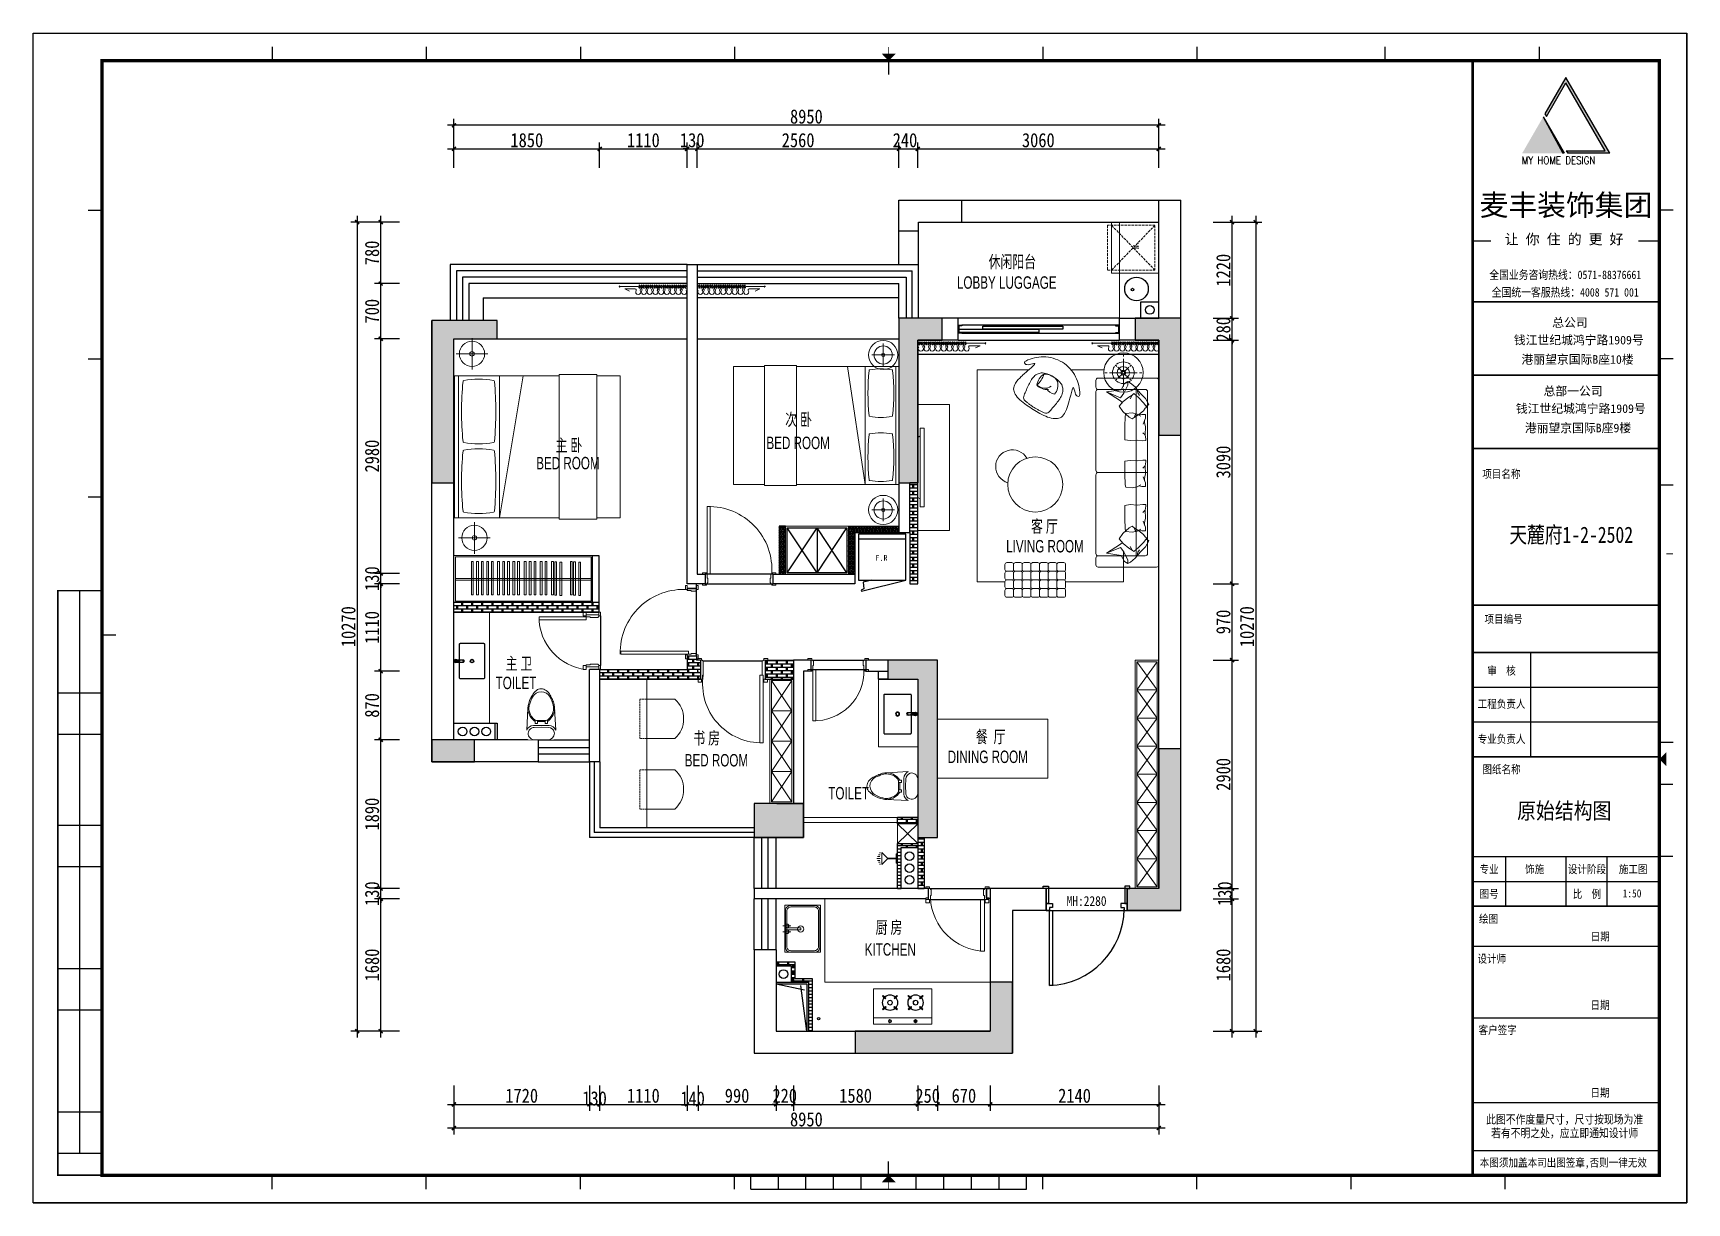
# Model space of a CAD drawing. Header units: millimetres. Extents: x 104198 to 1296755, y -81101 to 81453.
# Drawn here: x 677079 to 698079, y 66603 to 81453 of the extents above; entities that cross this region are included whole.
import ezdxf
from ezdxf.enums import TextEntityAlignment as Align

# ---------------------------------------------------------------- set-up
doc = ezdxf.new("R2010")
doc.units = ezdxf.units.MM
doc.set_wipeout_variables(frame=1)
doc.header["$PDMODE"] = 3
doc.linetypes.add('DASH', pattern=[8.89, 6.35, -2.54])
doc.layers.get('Defpoints').update_dxf_attribs({"color": 250})
for name, color, linetype, lineweight in [('01-PL-墙体柱子', 7, 'Continuous', 35), ('1-洁具', 31, 'Continuous', 15), ('1-活动家具', 51, 'Continuous', 20), ('1-门套', 3, 'Continuous', 13), ('P★01 活动家具', 51, 'Continuous', 0), ('P★04 平面门扇', 60, 'Continuous', 0), ('P★05 平面门套', 60, 'Continuous', 0), ('平面文字', 2, 'Continuous', 0)]:
    doc.layers.add(name, color=color, linetype=linetype, lineweight=lineweight)
for name, color, linetype in [('11-PL-原始门窗', 1, 'Continuous'), ('2-卫生间', 30, 'Continuous'), ('30-PL-平面文字说明', 1, 'Continuous'), ('4-门套', 1, 'Continuous'), ('P-新砌墙体填充', 8, 'Continuous'), ('图纸图框', 165, 'Continuous'), ('墙体', 7, 'Continuous'), ('窗户', 1, 'Continuous'), ('门', 250, 'Continuous')]:
    doc.layers.add(name, color=color, linetype=linetype)
doc.styles.add('ROMANC', font='romanc.shx')
doc.styles.add('ROMANT', font='', dxfattribs={"width": 0.7})
doc.styles.add('新宋体', font='', dxfattribs={"width": 0.85})
doc.styles.add('黑体', font='simhei.ttf', dxfattribs={"width": 0.7})
doc.styles.get('ROMANT').set_extended_font_data('SimSun')
doc.styles.get('新宋体').set_extended_font_data('NSimSun')
doc.dimstyles.new('平面外部尺寸', dxfattribs={"dimtxt": 180, "dimasz": 50, "dimexe": 80, "dimexo": 60, "dimgap": 20, "dimtad": 1, "dimdec": 0, "dimtxsty": '新宋体', "dimblk": 'ARCHTICK', "dimcen": 2.5, "dimdle": 80, "dimclrd": 8, "dimclre": 8, "dimclrt": 1, "dimadec": 0, "dimazin": 0, "dimtfac": 1, "dimtdec": 0, "dimtix": 1, "dimtmove": 2, "dimatfit": 3, "dimldrblk": 'DOT', "dimfxl": 1, "dimarcsym": 0})
pattern_1 = [(0, (532937.227, 85389.37), (9e-15, 41.91), []), (90, (533051.53, 85389.37), (-63.5, 41.91), [41.91, -41.91]), (90, (533038.83, 85389.37), (-63.5, 41.91), [41.91, -41.91]), (0, (533051.527, 85396.353), (63.5, 41.91), [-114.3, 12.7]), (0, (533051.527, 85403.34), (63.5, 41.91), [-114.3, 12.7]), (0, (533051.527, 85410.323), (63.5, 41.91), [-114.3, 12.7]), (0, (533051.527, 85417.31), (63.5, 41.91), [-114.3, 12.7]), (0, (533051.527, 85424.293), (63.5, 41.91), [-114.3, 12.7])]

msp = doc.modelspace()

# ---------------------------------------------------------------- texts
at = {"layer": '30-PL-平面文字说明', "color": 1, "style": '新宋体', "width": 0.85}
msp.add_text('MH:2280', height=125, dxfattribs=at).set_placement((690203.2, 70373.2))
at = {"layer": 'P★01 活动家具', "insert": (690918.1, 78709.1), "char_height": 75.6, "width": 9105.872, "attachment_point": 1, "rotation": 90}
msp.add_mtext('{\\fSTSong|b0|i0|c134|p2;\\PW.}', dxfattribs=at)
at = {"layer": 'P★01 活动家具', "insert": (687774.5, 74955.6), "char_height": 75.6, "width": 9105.872, "attachment_point": 1}
msp.add_mtext('{\\fSTSong|b0|i0|c134|p2;\\PF.R}', dxfattribs=at)
at = {"layer": '平面文字', "char_height": 157.895, "width": 40937.329, "style": 'ROMANT'}
for s, insert, attachment_point in [('{\\fMicrosoft YaHei|b0|i0|c134|p34;休闲阳台}', (689212.1, 78629.2), 1), ('{\\fﾾﾭﾵﾩWﾷﾱﾷￂﾺￚ|b0|i0|c134|p49;LOBBY LUGGAGE}', (688809.9, 78365.6), 1), ('{\\fMicrosoft YaHei|b0|i0|c134|p34;次 卧}', (686968.5, 76626.6), 3), ('{\\fMicrosoft YaHei|b0|i0|c134|p34;主 卧}', (683713.4, 76299.9), 1), ('{\\fﾾﾭﾵﾩWﾷﾱﾷￂﾺￚ|b0|i0|c134|p49;BED ROOM}', (687195.6, 76330), 3), ('{\\fﾾﾭﾵﾩWﾷﾱﾷￂﾺￚ|b0|i0|c134|p49;BED ROOM}', (683467.4, 76073.2), 1), ('{\\fMicrosoft YaHei|b0|i0|c134|p34;客 厅}', (690089.8, 75271.4), 3), ('{\\fﾾﾭﾵﾩWﾷﾱﾷￂﾺￚ|b0|i0|c134|p49;LIVING ROOM}', (690419.9, 75018.2), 3), ('{\\fMicrosoft YaHei|b0|i0|c134|p34;书 房}', (685462.1, 72583.1), 1), ('{\\fﾾﾭﾵﾩWﾷﾱﾷￂﾺￚ|b0|i0|c134|p49;BED ROOM}', (685353.4, 72301.1), 1), ('{\\fﾾﾭﾵﾩWﾷﾱﾷￂﾺￚ|b0|i0|c134|p49;DINING ROOM}', (688692, 72344.9), 1), ('{\\fﾾﾭﾵﾩWﾷﾱﾷￂﾺￚ|b0|i0|c134|p49;KITCHEN }', (687638.8, 69899.6), 1)]:
    msp.add_mtext(s, dxfattribs=dict(at, insert=insert, attachment_point=attachment_point))
at = {"layer": '平面文字', "char_height": 157.895, "attachment_point": 1, "style": 'ROMANT'}
for s, width, insert in [('{\\fMicrosoft YaHei|b0|i0|c134|p34;主 卫 }', 348.52, (683079.3, 73529.4)), ('{\\fMicrosoft YaHei|b0|i0|c134|p34;餐  厅   }', 497.301, (689048.8, 72599.9)), ('{\\fMicrosoft YaHei|b0|i0|c134|p34;厨 房   }', 361.17, (687777.2, 70179.3))]:
    msp.add_mtext_dynamic_manual_height_columns(s, width=width, gutter_width=12.5, heights=[0], dxfattribs=dict(at, insert=insert))

# ---------------------------------------------------------------- blocks, each defined once
blk = doc.blocks.new('A3图框')
at = {"layer": '图纸图框'}
for points in [[(741989, -364681), (741722, -365143), (741741, -365177), (741989, -364748), (742487, -365611), (741992, -365611), (742011, -365644), (742545, -365644)], [(741700, -365182), (741433, -365644), (741967, -365644)]]:
    blk.add_hatch(color=165, dxfattribs=at).paths.add_polyline_path(points)
at = {"layer": '图纸图框', "color": 165}
for p, q in [((722525, -378968), (722525, -364118)), ((722525, -378968), (722525, -364118)), ((722525, -378968), (722525, -364118)), ((722525, -364118), (743525, -364118)), ((722525, -364118), (743525, -364118)), ((722525, -364118), (743525, -364118)), ((722525, -364118), (743525, -364118)), ((722525, -364118), (743525, -364118)), ((722525, -378968), (722525, -364118)), ((722525, -378968), (722525, -364118)), ((722525, -378968), (722525, -364118)), ((722525, -378968), (722525, -364118)), ((722525, -378968), (722525, -364118)), ((722525, -378968), (722525, -364118)), ((722525, -378968), (722525, -364118)), ((722525, -364118), (743525, -364118)), ((722525, -364118), (743525, -364118)), ((722525, -378968), (722525, -364118)), ((743525, -378968), (743525, -364118)), ((743525, -378968), (743525, -364118)), ((743525, -378968), (743525, -364118)), ((743525, -378968), (743525, -364118)), ((743525, -378968), (743525, -364118)), ((743525, -378968), (743525, -364118)), ((743525, -378968), (743525, -364118)), ((743525, -378968), (743525, -364118)), ((743525, -378968), (743525, -364118)), ((743525, -378968), (743525, -364118)), ((743525, -378968), (743525, -364118)), ((743525, -378968), (743525, -364118)), ((743525, -378968), (743525, -364118)), ((743525, -378968), (743525, -364118)), ((743525, -378968), (743525, -364118)), ((743525, -378968), (743525, -364118)), ((743525, -378968), (743525, -364118)), ((743525, -378968), (743525, -364118)), ((743525, -378968), (743525, -364118)), ((743525, -378968), (743525, -364118)), ((743525, -378968), (743525, -364118)), ((743525, -378968), (743525, -364118)), ((743525, -378968), (743525, -364118)), ((743525, -378968), (743525, -364118)), ((743525, -378968), (743525, -364118)), ((743525, -378968), (743525, -364118)), ((743525, -378968), (743525, -364118)), ((725561, -364294), (725561, -364469)), ((727518, -364294), (727518, -364469)), ((729475, -364294), (729475, -364469)), ((731432, -364294), (731432, -364469)), ((735347, -364294), (735347, -364469)), ((737304, -364294), (737304, -364469)), ((739690, -364294), (739690, -364469)), ((741647, -364294), (741647, -364469)), ((733389, -364469), (733389, -364644)), ((741989, -364681), (741722, -365143)), ((741741, -365177), (741989, -364748)), ((742545, -365644), (741989, -364681)), ((742487, -365611), (741989, -364748)), ((741700, -365182), (741948, -365644)), ((741700, -365182), (741967, -365644)), ((741722, -365143), (741741, -365177)), ((741967, -365644), (741948, -365644)), ((741992, -365611), (742011, -365644)), ((741992, -365611), (742487, -365611)), ((742545, -365644), (742011, -365644)), ((723225, -366364), (723400, -366364)), ((743350, -366364), (743175, -366364)), ((723225, -368255), (723400, -368255)), ((743350, -368255), (743175, -368255)), ((723225, -370005), (723400, -370005)), ((743350, -369858), (743175, -369858)), ((723120, -378337), (723120, -371196)), ((740801, -371378), (743173, -371378)), ((723400, -371756), (723575, -371756)), ((722840, -372491), (723400, -372491)), ((722840, -373016), (723400, -373016)), ((743350, -373122), (743175, -373122)), ((743348, -373657), (743173, -373657)), ((722840, -374171), (723400, -374171)), ((740803, -374571), (743175, -374571)), ((741223, -374571), (741223, -375201)), ((741989, -374571), (741989, -375201)), ((742510, -374571), (742510, -375201)), ((743348, -374571), (743173, -374571)), ((722840, -374696), (723400, -374696)), ((740803, -374886), (743175, -374886)), ((740803, -375708), (743175, -375708)), ((722840, -375991), (723400, -375991)), ((722840, -376517), (723400, -376517)), ((740801, -376620), (743173, -376620)), ((740801, -376620), (743173, -376620)), ((740801, -376620), (743173, -376620)), ((740801, -377692), (743173, -377692)), ((740801, -377692), (743173, -377692)), ((740803, -377692), (743175, -377692)), ((722840, -377812), (723400, -377812)), ((722840, -378337), (723400, -378337)), ((740803, -378302), (743175, -378302)), ((725561, -378792), (725561, -378617)), ((727518, -378792), (727518, -378617)), ((729475, -378792), (729475, -378617)), ((731432, -378792), (731432, -378617)), ((731639, -378792), (731639, -378617)), ((731989, -378792), (731989, -378617)), ((732339, -378792), (732339, -378617)), ((732689, -378792), (732689, -378617)), ((733039, -378792), (733039, -378617)), ((733389, -378617), (733389, -378442)), ((733740, -378792), (733740, -378617)), ((734090, -378792), (734090, -378617)), ((734440, -378792), (734440, -378617)), ((734790, -378792), (734790, -378617)), ((735140, -378792), (735140, -378617)), ((735347, -378792), (735347, -378617)), ((737304, -378792), (737304, -378617)), ((739261, -378792), (739261, -378617)), ((741218, -378792), (741218, -378617)), ((731639, -378792), (735140, -378792)), ((722525, -378968), (743525, -378968)), ((722525, -378968), (743525, -378968)), ((722525, -378968), (743525, -378968)), ((722525, -378968), (743525, -378968)), ((722525, -378968), (743525, -378968))]:
    blk.add_line(p, q, dxfattribs=at)
at = {"layer": '图纸图框'}
for p, q in [((740801, -371378), (743173, -371378)), ((740803, -371980), (743175, -371980)), ((741539, -371980), (741539, -373304)), ((740803, -372422), (743175, -372422)), ((740803, -372422), (743175, -372422)), ((740803, -372863), (743175, -372863)), ((740803, -373304), (743175, -373304))]:
    blk.add_line(p, q, dxfattribs=at)
at = {"layer": '图纸图框', "color": 165}
for points, const_width in [([(733389, -364381), (733389, -364294)], 10.5), ([(740803, -364469), (740803, -378617)], 35), ([(740801, -367530), (743173, -367530)], 21), ([(740801, -368460), (743173, -368460)], 21), ([(740801, -369390), (743173, -369390)], 21), ([(743262, -370728), (743350, -370728)], 10.5), ([(723400, -378617), (722840, -378617), (722840, -371196), (723400, -371196)], 21), ([(740803, -375201), (743175, -375201)], 21), ([(733389, -378705), (733389, -378792)], 10.5)]:
    blk.add_lwpolyline(points, dxfattribs=dict(at, const_width=const_width))
at = {"layer": '图纸图框', "color": 165, "const_width": 42}
blk.add_lwpolyline([(743175, -364469), (723400, -364469), (723400, -378617), (743175, -378617)], close=True, dxfattribs=at)
at = {"layer": '图纸图框', "color": 8, "const_width": 17.2}
for points in [[(740808, -366758), (741039, -366758)], [(742907, -366758), (743157, -366758)]]:
    blk.add_lwpolyline(points, dxfattribs=at)
at = {"layer": '图纸图框', "const_width": 21}
for points in [[(740801, -371378), (743173, -371378)], [(740803, -371980), (743175, -371980)], [(740803, -373304), (743175, -373304)]]:
    blk.add_lwpolyline(points, dxfattribs=at)
at = {"layer": '图纸图框', "color": 165}
for points in [[(733302, -364381), (733477, -364381), (733389, -364469)], [(743262, -373246), (743262, -373421), (743175, -373334)], [(733477, -378705), (733302, -378705), (733389, -378617)]]:
    blk.add_solid(points, dxfattribs=at)
at = {"color": 7, "style": '新宋体', "width": 0.85}
for s, p in [('全国业务咨询热线：0571-88376661', (741980, -367183)), ('全国统一客服热线：4008 571 001', (741980, -367405))]:
    blk.add_text(s, height=107.47, dxfattribs=at).set_placement(p, align=Align.MIDDLE)
at = {"color": 7, "char_height": 109.99, "attachment_point": 1}
for s, insert, width in [('{\\fSimHei|b0|i0|c134|p49;\\C0;总公司}', (741815, -367738), 567.27), ('{\\fSimHei|b0|i0|c134|p49;\\C0;钱江世纪城鸿宁路1909号}', (741327, -367960), 3695.58), ('{\\fSimHei|b0|i0|c134|p49;\\C0;港丽望京国际B座10楼\\C10; }', (741424, -368206), 3240.55), ('{\\fSimHei|b0|i0|c134|p49;\\C0;总部一公司}', (741705, -368608), 786.48), ('{\\fSimHei|b0|i0|c134|p49;\\C0;钱江世纪城鸿宁路1909号}', (741353, -368830), 3695.58), ('{\\fSimHei|b0|i0|c134|p49;\\C0;港丽望京国际B座9楼\\C10; }', (741467, -369076), 3240.55)]:
    blk.add_mtext(s, dxfattribs=dict(at, insert=insert, width=width))
at = {"layer": '图纸图框', "color": 165, "style": 'ROMANC', "width": 0.8}
blk.add_text('MY HOME DESIGN', height=100.12, dxfattribs=at).set_placement((741428, -365783))
at = {"layer": '图纸图框', "color": 7, "style": '黑体'}
for s, height, p in [('麦丰装饰集团', 268, (741989, -366297)), ('让 你 住 的 更 好', 130.24, (741966, -366732))]:
    blk.add_text(s, height=height, dxfattribs=at).set_placement(p, align=Align.MIDDLE)
at = {"layer": '图纸图框', "color": 7, "style": '新宋体', "width": 0.85}
for s, height, p in [('项目名称', 102, (741169, -369712)), ('项目编号', 102, (741198, -371554)), ('审  核', 102, (741171, -372209)), ('工程负责人', 102, (741171, -372631)), ('专业负责人', 102, (741171, -373077)), ('图纸名称', 102, (741171, -373461)), ('专业', 102, (741013, -374729)), ('饰施', 102, (741592, -374729)), ('设计阶段', 102, (742255, -374729)), ('施工图', 102, (742842, -374729)), ('图号', 102, (741013, -375044)), ('比  例', 102, (742255, -375044)), ('绘图', 102, (741006, -375359)), ('日期', 102, (742424, -375584)), ('设计师', 102, (741047, -375866)), ('日期', 102, (742422, -376455)), ('客户签字', 102, (741122, -376770)), ('日期', 102, (742422, -377567)), ('此图不作度量尺寸，尺寸按现场为准', 107.5, (741973, -377906)), ('若有不明之处，应立即通知设计师', 107.5, (741973, -378079)), ('本图须加盖本司出图签章,否则一律无效', 101.96, (741956, -378460))]:
    blk.add_text(s, height=height, dxfattribs=at).set_placement(p, align=Align.MIDDLE)
blk = doc.blocks.new('麦丰图框2017新')
at = {"layer": '图纸图框', "color": 165, "linetype": 'ByBlock', "lineweight": -2, "ltscale": 0.1}
blk.add_lwpolyline([(0, 297), (420, 297), (420, 0), (0, 0)], close=True, dxfattribs=at)
at = {"xscale": 0.02000000000000001, "yscale": 0.02000000000000001, "zscale": 0.02000000000000001}
blk.add_blockref('A3图框', (-14450.5, 7579.36), dxfattribs=at)
at = {"linetype": 'ByBlock', "ltscale": 9000, "style": '黑体', "width": 0.8}
blk.add_attdef('项目名称', text='', height=4.12, dxfattribs=at).set_placement((390.62, 167.58), align=Align.CENTER)
at = {"layer": '图纸图框', "color": 0, "linetype": 'ByBlock', "ltscale": 0.1, "style": '新宋体', "width": 0.85}
for tag, height, p in [('（00-00-000）', 3.75, (389.26, 143.49)), ('平面布置图', 4.13, (388.85, 99.63))]:
    blk.add_attdef(tag, text='', height=height, dxfattribs=at).set_placement(p, align=Align.MIDDLE)
at = {"layer": '图纸图框', "color": 0, "style": '新宋体', "width": 0.85}
for tag, p in [('P-01', (381.76, 78.3)), ('1:50', (406.06, 78.57))]:
    blk.add_attdef(tag, text='', height=2.06, dxfattribs=at).set_placement(p, align=Align.MIDDLE)
blk = doc.blocks.new('_ArchTick')
at = {"color": 2, "linetype": 'ByBlock', "const_width": 0.4}
blk.add_lwpolyline([(-0.5, -0.5), (0.5, 0.5)], dxfattribs=at)
blk = doc.blocks.new('*D308')
at = {"layer": '30-PL-平面文字说明', "color": 8, "lineweight": -2, "transparency": 16777216}
for p, q in [((681733, 70463), (681413, 70463)), ((681493, 68703), (681493, 70543)), ((681733, 68783), (681413, 68783))]:
    blk.add_line(p, q, dxfattribs=at)
at = {"layer": 'Defpoints', "color": 0, "transparency": 16777216}
for p in [(681493, 70463), (681793, 70463), (681793, 68783)]:
    blk.add_point(p, dxfattribs=at)
at = {"layer": '30-PL-平面文字说明', "color": 8, "lineweight": -2, "transparency": 16777216, "xscale": 50, "yscale": 50, "zscale": 50}
for p, rotation in [((681493, 70463), 90), ((681493, 68783), 270)]:
    blk.add_blockref('_ArchTick', p, dxfattribs=dict(at, rotation=rotation))
at = {"layer": '30-PL-平面文字说明', "color": 1, "transparency": 16777216, "insert": (681383, 69623), "char_height": 180, "attachment_point": 5, "rotation": 90, "style": '新宋体'}
blk.add_mtext('1680', dxfattribs=at)
blk = doc.blocks.new('_Dot')
at = {"color": 2, "linetype": 'ByBlock', "lineweight": -2}
blk.add_line((-0.5, 0), (-1, 0), dxfattribs=at)
at = {"color": 2, "linetype": 'ByBlock', "const_width": 0.5}
blk.add_lwpolyline([(-0.25, 0, 1), (0.25, 0, 1)], format="xyb", close=True, dxfattribs=at)
blk = doc.blocks.new('*D309')
at = {"layer": '30-PL-平面文字说明', "color": 8, "lineweight": -2, "transparency": 16777216}
for p, q in [((681733, 70593), (681413, 70593)), ((681493, 70593), (681493, 70643)), ((681493, 70463), (681493, 70593)), ((681733, 70463), (681413, 70463)), ((681493, 70463), (681493, 70413))]:
    blk.add_line(p, q, dxfattribs=at)
at = {"layer": 'Defpoints', "color": 0, "transparency": 16777216}
for p in [(681493, 70593), (681793, 70593), (681793, 70463)]:
    blk.add_point(p, dxfattribs=at)
at = {"layer": '30-PL-平面文字说明', "color": 8, "lineweight": -2, "transparency": 16777216, "xscale": 50, "yscale": 50, "zscale": 50}
for p, rotation in [((681493, 70593), 270), ((681493, 70463), 90)]:
    blk.add_blockref('_ArchTick', p, dxfattribs=dict(at, rotation=rotation))
at = {"layer": '30-PL-平面文字说明', "color": 1, "transparency": 16777216, "insert": (681383, 70528), "char_height": 180, "attachment_point": 5, "rotation": 90, "style": '新宋体'}
blk.add_mtext('130', dxfattribs=at)
blk = doc.blocks.new('*D310')
at = {"layer": '30-PL-平面文字说明', "color": 8, "lineweight": -2, "transparency": 16777216}
for p, q in [((681733, 72483), (681413, 72483)), ((681493, 70513), (681493, 72563)), ((681733, 70593), (681413, 70593))]:
    blk.add_line(p, q, dxfattribs=at)
at = {"layer": 'Defpoints', "color": 0, "transparency": 16777216}
for p in [(681493, 72483), (681793, 72483), (681793, 70593)]:
    blk.add_point(p, dxfattribs=at)
at = {"layer": '30-PL-平面文字说明', "color": 8, "lineweight": -2, "transparency": 16777216, "xscale": 50, "yscale": 50, "zscale": 50}
for p, rotation in [((681493, 72483), 90), ((681493, 70593), 270)]:
    blk.add_blockref('_ArchTick', p, dxfattribs=dict(at, rotation=rotation))
at = {"layer": '30-PL-平面文字说明', "color": 1, "transparency": 16777216, "insert": (681383, 71538), "char_height": 180, "attachment_point": 5, "rotation": 90, "style": '新宋体'}
blk.add_mtext('1890', dxfattribs=at)
blk = doc.blocks.new('*D311')
at = {"layer": '30-PL-平面文字说明', "color": 8, "lineweight": -2, "transparency": 16777216}
for p, q in [((681733, 73353), (681413, 73353)), ((681493, 72403), (681493, 73433)), ((681733, 72483), (681413, 72483))]:
    blk.add_line(p, q, dxfattribs=at)
at = {"layer": 'Defpoints', "color": 0, "transparency": 16777216}
for p in [(681493, 73353), (681793, 73353), (681793, 72483)]:
    blk.add_point(p, dxfattribs=at)
at = {"layer": '30-PL-平面文字说明', "color": 8, "lineweight": -2, "transparency": 16777216, "xscale": 50, "yscale": 50, "zscale": 50}
for p, rotation in [((681493, 73353), 90), ((681493, 72483), 270)]:
    blk.add_blockref('_ArchTick', p, dxfattribs=dict(at, rotation=rotation))
at = {"layer": '30-PL-平面文字说明', "color": 1, "transparency": 16777216, "insert": (681383, 72918), "char_height": 180, "attachment_point": 5, "rotation": 90, "style": '新宋体'}
blk.add_mtext('870', dxfattribs=at)
blk = doc.blocks.new('*D312')
at = {"layer": '30-PL-平面文字说明', "color": 8, "lineweight": -2, "transparency": 16777216}
for p, q in [((681733, 74463), (681413, 74463)), ((681493, 73273), (681493, 74543)), ((681733, 73353), (681413, 73353))]:
    blk.add_line(p, q, dxfattribs=at)
at = {"layer": 'Defpoints', "color": 0, "transparency": 16777216}
for p in [(681493, 74463), (681793, 74463), (681793, 73353)]:
    blk.add_point(p, dxfattribs=at)
at = {"layer": '30-PL-平面文字说明', "color": 8, "lineweight": -2, "transparency": 16777216, "xscale": 50, "yscale": 50, "zscale": 50}
for p, rotation in [((681493, 74463), 90), ((681493, 73353), 270)]:
    blk.add_blockref('_ArchTick', p, dxfattribs=dict(at, rotation=rotation))
at = {"layer": '30-PL-平面文字说明', "color": 1, "transparency": 16777216, "insert": (681383, 73908), "char_height": 180, "attachment_point": 5, "rotation": 90, "style": '新宋体'}
blk.add_mtext('1110', dxfattribs=at)
blk = doc.blocks.new('*D313')
at = {"layer": '30-PL-平面文字说明', "color": 8, "lineweight": -2, "transparency": 16777216}
for p, q in [((681733, 74593), (681413, 74593)), ((681493, 74593), (681493, 74643)), ((681493, 74463), (681493, 74593)), ((681733, 74463), (681413, 74463)), ((681493, 74463), (681493, 74413))]:
    blk.add_line(p, q, dxfattribs=at)
at = {"layer": 'Defpoints', "color": 0, "transparency": 16777216}
for p in [(681493, 74593), (681793, 74593), (681793, 74463)]:
    blk.add_point(p, dxfattribs=at)
at = {"layer": '30-PL-平面文字说明', "color": 8, "lineweight": -2, "transparency": 16777216, "xscale": 50, "yscale": 50, "zscale": 50}
for p, rotation in [((681493, 74593), 270), ((681493, 74463), 90)]:
    blk.add_blockref('_ArchTick', p, dxfattribs=dict(at, rotation=rotation))
at = {"layer": '30-PL-平面文字说明', "color": 1, "transparency": 16777216, "insert": (681383, 74528), "char_height": 180, "attachment_point": 5, "rotation": 90, "style": '新宋体'}
blk.add_mtext('130', dxfattribs=at)
blk = doc.blocks.new('*D314')
at = {"layer": '30-PL-平面文字说明', "color": 8, "lineweight": -2, "transparency": 16777216}
for p, q in [((681733, 77573), (681413, 77573)), ((681493, 74513), (681493, 77653)), ((681733, 74593), (681413, 74593))]:
    blk.add_line(p, q, dxfattribs=at)
at = {"layer": 'Defpoints', "color": 0, "transparency": 16777216}
for p in [(681493, 77573), (681793, 77573), (681793, 74593)]:
    blk.add_point(p, dxfattribs=at)
at = {"layer": '30-PL-平面文字说明', "color": 8, "lineweight": -2, "transparency": 16777216, "xscale": 50, "yscale": 50, "zscale": 50}
for p, rotation in [((681493, 77573), 90), ((681493, 74593), 270)]:
    blk.add_blockref('_ArchTick', p, dxfattribs=dict(at, rotation=rotation))
at = {"layer": '30-PL-平面文字说明', "color": 1, "transparency": 16777216, "insert": (681383, 76083), "char_height": 180, "attachment_point": 5, "rotation": 90, "style": '新宋体'}
blk.add_mtext('2980', dxfattribs=at)
blk = doc.blocks.new('*D315')
at = {"layer": '30-PL-平面文字说明', "color": 8, "lineweight": -2, "transparency": 16777216}
for p, q in [((681493, 77493), (681493, 78353)), ((681733, 78273), (681413, 78273)), ((681733, 77573), (681413, 77573))]:
    blk.add_line(p, q, dxfattribs=at)
at = {"layer": 'Defpoints', "color": 0, "transparency": 16777216}
for p in [(681493, 78273), (681793, 78273), (681793, 77573)]:
    blk.add_point(p, dxfattribs=at)
at = {"layer": '30-PL-平面文字说明', "color": 8, "lineweight": -2, "transparency": 16777216, "xscale": 50, "yscale": 50, "zscale": 50}
for p, rotation in [((681493, 78273), 90), ((681493, 77573), 270)]:
    blk.add_blockref('_ArchTick', p, dxfattribs=dict(at, rotation=rotation))
at = {"layer": '30-PL-平面文字说明', "color": 1, "transparency": 16777216, "insert": (681383, 77923), "char_height": 180, "attachment_point": 5, "rotation": 90, "style": '新宋体'}
blk.add_mtext('700', dxfattribs=at)
blk = doc.blocks.new('*D316')
at = {"layer": '30-PL-平面文字说明', "color": 8, "lineweight": -2, "transparency": 16777216}
for p, q in [((681733, 79053), (681413, 79053)), ((681493, 78193), (681493, 79133)), ((681733, 78273), (681413, 78273))]:
    blk.add_line(p, q, dxfattribs=at)
at = {"layer": 'Defpoints', "color": 0, "transparency": 16777216}
for p in [(681493, 79053), (681793, 79053), (681793, 78273)]:
    blk.add_point(p, dxfattribs=at)
at = {"layer": '30-PL-平面文字说明', "color": 8, "lineweight": -2, "transparency": 16777216, "xscale": 50, "yscale": 50, "zscale": 50}
for p, rotation in [((681493, 79053), 90), ((681493, 78273), 270)]:
    blk.add_blockref('_ArchTick', p, dxfattribs=dict(at, rotation=rotation))
at = {"layer": '30-PL-平面文字说明', "color": 1, "transparency": 16777216, "insert": (681383, 78663), "char_height": 180, "attachment_point": 5, "rotation": 90, "style": '新宋体'}
blk.add_mtext('780', dxfattribs=at)
blk = doc.blocks.new('*D317')
at = {"layer": '30-PL-平面文字说明', "color": 8, "lineweight": -2, "transparency": 16777216}
for p, q in [((682423, 68093), (682423, 67773)), ((684143, 68093), (684143, 67773)), ((682343, 67853), (684223, 67853))]:
    blk.add_line(p, q, dxfattribs=at)
at = {"layer": 'Defpoints', "color": 0, "transparency": 16777216}
for p in [(682423, 68153), (684143, 68153), (684143, 67853)]:
    blk.add_point(p, dxfattribs=at)
at = {"layer": '30-PL-平面文字说明', "color": 8, "lineweight": -2, "transparency": 16777216, "xscale": 50, "yscale": 50, "zscale": 50, "rotation": 180}
blk.add_blockref('_ArchTick', (682423, 67853), dxfattribs=at)
at = {"layer": '30-PL-平面文字说明', "color": 8, "lineweight": -2, "transparency": 16777216, "xscale": 50, "yscale": 50, "zscale": 50}
blk.add_blockref('_ArchTick', (684143, 67853), dxfattribs=at)
at = {"layer": '30-PL-平面文字说明', "color": 1, "transparency": 16777216, "insert": (683283, 67963), "char_height": 180, "attachment_point": 5, "style": '新宋体'}
blk.add_mtext('1720', dxfattribs=at)
blk = doc.blocks.new('*D318')
at = {"layer": '30-PL-平面文字说明', "color": 8, "lineweight": -2, "transparency": 16777216}
for p, q in [((684143, 68093), (684143, 67773)), ((684273, 68093), (684273, 67773)), ((684063, 67853), (684353, 67853))]:
    blk.add_line(p, q, dxfattribs=at)
at = {"layer": 'Defpoints', "color": 0, "transparency": 16777216}
for p in [(684143, 68153), (684273, 68153), (684273, 67853)]:
    blk.add_point(p, dxfattribs=at)
at = {"layer": '30-PL-平面文字说明', "color": 8, "lineweight": -2, "transparency": 16777216, "xscale": 50, "yscale": 50, "zscale": 50, "rotation": 180}
blk.add_blockref('_ArchTick', (684143, 67853), dxfattribs=at)
at = {"layer": '30-PL-平面文字说明', "color": 8, "lineweight": -2, "transparency": 16777216, "xscale": 50, "yscale": 50, "zscale": 50}
blk.add_blockref('_ArchTick', (684273, 67853), dxfattribs=at)
at = {"layer": '30-PL-平面文字说明', "color": 1, "transparency": 16777216, "insert": (684208, 67929), "char_height": 180, "attachment_point": 5, "style": '新宋体'}
blk.add_mtext('130', dxfattribs=at)
blk = doc.blocks.new('*D319')
at = {"layer": '30-PL-平面文字说明', "color": 8, "lineweight": -2, "transparency": 16777216}
for p, q in [((684273, 68093), (684273, 67773)), ((685383, 68093), (685383, 67773)), ((684193, 67853), (685463, 67853))]:
    blk.add_line(p, q, dxfattribs=at)
at = {"layer": 'Defpoints', "color": 0, "transparency": 16777216}
for p in [(684273, 68153), (685383, 68153), (685383, 67853)]:
    blk.add_point(p, dxfattribs=at)
at = {"layer": '30-PL-平面文字说明', "color": 8, "lineweight": -2, "transparency": 16777216, "xscale": 50, "yscale": 50, "zscale": 50, "rotation": 180}
blk.add_blockref('_ArchTick', (684273, 67853), dxfattribs=at)
at = {"layer": '30-PL-平面文字说明', "color": 8, "lineweight": -2, "transparency": 16777216, "xscale": 50, "yscale": 50, "zscale": 50}
blk.add_blockref('_ArchTick', (685383, 67853), dxfattribs=at)
at = {"layer": '30-PL-平面文字说明', "color": 1, "transparency": 16777216, "insert": (684828, 67963), "char_height": 180, "attachment_point": 5, "style": '新宋体'}
blk.add_mtext('1110', dxfattribs=at)
blk = doc.blocks.new('*D320')
at = {"layer": '30-PL-平面文字说明', "color": 8, "lineweight": -2, "transparency": 16777216}
for p, q in [((685383, 68093), (685383, 67773)), ((685523, 68093), (685523, 67773)), ((685303, 67853), (685603, 67853))]:
    blk.add_line(p, q, dxfattribs=at)
at = {"layer": 'Defpoints', "color": 0, "transparency": 16777216}
for p in [(685383, 68153), (685523, 68153), (685523, 67853)]:
    blk.add_point(p, dxfattribs=at)
at = {"layer": '30-PL-平面文字说明', "color": 8, "lineweight": -2, "transparency": 16777216, "xscale": 50, "yscale": 50, "zscale": 50, "rotation": 180}
blk.add_blockref('_ArchTick', (685383, 67853), dxfattribs=at)
at = {"layer": '30-PL-平面文字说明', "color": 8, "lineweight": -2, "transparency": 16777216, "xscale": 50, "yscale": 50, "zscale": 50}
blk.add_blockref('_ArchTick', (685523, 67853), dxfattribs=at)
at = {"layer": '30-PL-平面文字说明', "color": 1, "transparency": 16777216, "insert": (685453, 67927), "char_height": 180, "attachment_point": 5, "style": '新宋体'}
blk.add_mtext('140', dxfattribs=at)
blk = doc.blocks.new('*D321')
at = {"layer": '30-PL-平面文字说明', "color": 8, "lineweight": -2, "transparency": 16777216}
for p, q in [((685523, 68093), (685523, 67773)), ((686513, 68093), (686513, 67773)), ((685443, 67853), (686593, 67853))]:
    blk.add_line(p, q, dxfattribs=at)
at = {"layer": 'Defpoints', "color": 0, "transparency": 16777216}
for p in [(685523, 68153), (686513, 68153), (686513, 67853)]:
    blk.add_point(p, dxfattribs=at)
at = {"layer": '30-PL-平面文字说明', "color": 8, "lineweight": -2, "transparency": 16777216, "xscale": 50, "yscale": 50, "zscale": 50, "rotation": 180}
blk.add_blockref('_ArchTick', (685523, 67853), dxfattribs=at)
at = {"layer": '30-PL-平面文字说明', "color": 8, "lineweight": -2, "transparency": 16777216, "xscale": 50, "yscale": 50, "zscale": 50}
blk.add_blockref('_ArchTick', (686513, 67853), dxfattribs=at)
at = {"layer": '30-PL-平面文字说明', "color": 1, "transparency": 16777216, "insert": (686018, 67963), "char_height": 180, "attachment_point": 5, "style": '新宋体'}
blk.add_mtext('990', dxfattribs=at)
blk = doc.blocks.new('*D322')
at = {"layer": '30-PL-平面文字说明', "color": 8, "lineweight": -2, "transparency": 16777216}
for p, q in [((686513, 68093), (686513, 67773)), ((686733, 68093), (686733, 67773)), ((686513, 67853), (686463, 67853)), ((686513, 67853), (686733, 67853)), ((686733, 67853), (686783, 67853))]:
    blk.add_line(p, q, dxfattribs=at)
at = {"layer": 'Defpoints', "color": 0, "transparency": 16777216}
for p in [(686513, 68153), (686733, 68153), (686733, 67853)]:
    blk.add_point(p, dxfattribs=at)
at = {"layer": '30-PL-平面文字说明', "color": 8, "lineweight": -2, "transparency": 16777216, "xscale": 50, "yscale": 50, "zscale": 50}
blk.add_blockref('_ArchTick', (686513, 67853), dxfattribs=at)
at = {"layer": '30-PL-平面文字说明', "color": 8, "lineweight": -2, "transparency": 16777216, "xscale": 50, "yscale": 50, "zscale": 50, "rotation": 180}
blk.add_blockref('_ArchTick', (686733, 67853), dxfattribs=at)
at = {"layer": '30-PL-平面文字说明', "color": 1, "transparency": 16777216, "insert": (686623, 67963), "char_height": 180, "attachment_point": 5, "style": '新宋体'}
blk.add_mtext('220', dxfattribs=at)
blk = doc.blocks.new('*D323')
at = {"layer": '30-PL-平面文字说明', "color": 8, "lineweight": -2, "transparency": 16777216}
for p, q in [((686733, 68093), (686733, 67773)), ((688313, 68093), (688313, 67773)), ((686653, 67853), (688393, 67853))]:
    blk.add_line(p, q, dxfattribs=at)
at = {"layer": 'Defpoints', "color": 0, "transparency": 16777216}
for p in [(686733, 68153), (688313, 68153), (688313, 67853)]:
    blk.add_point(p, dxfattribs=at)
at = {"layer": '30-PL-平面文字说明', "color": 8, "lineweight": -2, "transparency": 16777216, "xscale": 50, "yscale": 50, "zscale": 50, "rotation": 180}
blk.add_blockref('_ArchTick', (686733, 67853), dxfattribs=at)
at = {"layer": '30-PL-平面文字说明', "color": 8, "lineweight": -2, "transparency": 16777216, "xscale": 50, "yscale": 50, "zscale": 50}
blk.add_blockref('_ArchTick', (688313, 67853), dxfattribs=at)
at = {"layer": '30-PL-平面文字说明', "color": 1, "transparency": 16777216, "insert": (687523, 67963), "char_height": 180, "attachment_point": 5, "style": '新宋体'}
blk.add_mtext('1580', dxfattribs=at)
blk = doc.blocks.new('*D324')
at = {"layer": '30-PL-平面文字说明', "color": 8, "lineweight": -2, "transparency": 16777216}
for p, q in [((688313, 68093), (688313, 67773)), ((688563, 68093), (688563, 67773)), ((688313, 67853), (688263, 67853)), ((688313, 67853), (688563, 67853)), ((688563, 67853), (688613, 67853))]:
    blk.add_line(p, q, dxfattribs=at)
at = {"layer": 'Defpoints', "color": 0, "transparency": 16777216}
for p in [(688313, 68153), (688563, 68153), (688563, 67853)]:
    blk.add_point(p, dxfattribs=at)
at = {"layer": '30-PL-平面文字说明', "color": 8, "lineweight": -2, "transparency": 16777216, "xscale": 50, "yscale": 50, "zscale": 50}
blk.add_blockref('_ArchTick', (688313, 67853), dxfattribs=at)
at = {"layer": '30-PL-平面文字说明', "color": 8, "lineweight": -2, "transparency": 16777216, "xscale": 50, "yscale": 50, "zscale": 50, "rotation": 180}
blk.add_blockref('_ArchTick', (688563, 67853), dxfattribs=at)
at = {"layer": '30-PL-平面文字说明', "color": 1, "transparency": 16777216, "insert": (688438, 67963), "char_height": 180, "attachment_point": 5, "style": '新宋体'}
blk.add_mtext('250', dxfattribs=at)
blk = doc.blocks.new('*D325')
at = {"layer": '30-PL-平面文字说明', "color": 8, "lineweight": -2, "transparency": 16777216}
for p, q in [((688563, 68093), (688563, 67773)), ((689233, 68093), (689233, 67773)), ((688483, 67853), (689313, 67853))]:
    blk.add_line(p, q, dxfattribs=at)
at = {"layer": 'Defpoints', "color": 0, "transparency": 16777216}
for p in [(688563, 68153), (689233, 68153), (689233, 67853)]:
    blk.add_point(p, dxfattribs=at)
at = {"layer": '30-PL-平面文字说明', "color": 8, "lineweight": -2, "transparency": 16777216, "xscale": 50, "yscale": 50, "zscale": 50, "rotation": 180}
blk.add_blockref('_ArchTick', (688563, 67853), dxfattribs=at)
at = {"layer": '30-PL-平面文字说明', "color": 8, "lineweight": -2, "transparency": 16777216, "xscale": 50, "yscale": 50, "zscale": 50}
blk.add_blockref('_ArchTick', (689233, 67853), dxfattribs=at)
at = {"layer": '30-PL-平面文字说明', "color": 1, "transparency": 16777216, "insert": (688898, 67963), "char_height": 180, "attachment_point": 5, "style": '新宋体'}
blk.add_mtext('670', dxfattribs=at)
blk = doc.blocks.new('*D326')
at = {"layer": '30-PL-平面文字说明', "color": 8, "lineweight": -2, "transparency": 16777216}
for p, q in [((689233, 68093), (689233, 67773)), ((691373, 68093), (691373, 67773)), ((689153, 67853), (691453, 67853))]:
    blk.add_line(p, q, dxfattribs=at)
at = {"layer": 'Defpoints', "color": 0, "transparency": 16777216}
for p in [(689233, 68153), (691373, 68153), (691373, 67853)]:
    blk.add_point(p, dxfattribs=at)
at = {"layer": '30-PL-平面文字说明', "color": 8, "lineweight": -2, "transparency": 16777216, "xscale": 50, "yscale": 50, "zscale": 50, "rotation": 180}
blk.add_blockref('_ArchTick', (689233, 67853), dxfattribs=at)
at = {"layer": '30-PL-平面文字说明', "color": 8, "lineweight": -2, "transparency": 16777216, "xscale": 50, "yscale": 50, "zscale": 50}
blk.add_blockref('_ArchTick', (691373, 67853), dxfattribs=at)
at = {"layer": '30-PL-平面文字说明', "color": 1, "transparency": 16777216, "insert": (690303, 67963), "char_height": 180, "attachment_point": 5, "style": '新宋体'}
blk.add_mtext('2140', dxfattribs=at)
blk = doc.blocks.new('*D327')
at = {"layer": '30-PL-平面文字说明', "color": 8, "lineweight": -2, "transparency": 16777216}
for p, q in [((682423, 68093), (682423, 67473)), ((691373, 68093), (691373, 67473)), ((691453, 67553), (682343, 67553))]:
    blk.add_line(p, q, dxfattribs=at)
at = {"layer": 'Defpoints', "color": 0, "transparency": 16777216}
for p in [(682423, 68153), (691373, 68153), (682423, 67553)]:
    blk.add_point(p, dxfattribs=at)
at = {"layer": '30-PL-平面文字说明', "color": 8, "lineweight": -2, "transparency": 16777216, "xscale": 50, "yscale": 50, "zscale": 50, "rotation": 180}
blk.add_blockref('_ArchTick', (682423, 67553), dxfattribs=at)
at = {"layer": '30-PL-平面文字说明', "color": 8, "lineweight": -2, "transparency": 16777216, "xscale": 50, "yscale": 50, "zscale": 50}
blk.add_blockref('_ArchTick', (691373, 67553), dxfattribs=at)
at = {"layer": '30-PL-平面文字说明', "color": 1, "transparency": 16777216, "insert": (686898, 67663), "char_height": 180, "attachment_point": 5, "style": '新宋体'}
blk.add_mtext('8950', dxfattribs=at)
blk = doc.blocks.new('*D328')
at = {"layer": '30-PL-平面文字说明', "color": 8, "lineweight": -2, "transparency": 16777216}
for p, q in [((692063, 70463), (692383, 70463)), ((692303, 68703), (692303, 70543)), ((692063, 68783), (692383, 68783))]:
    blk.add_line(p, q, dxfattribs=at)
at = {"layer": 'Defpoints', "color": 0, "transparency": 16777216}
for p in [(692003, 70463), (692303, 70463), (692003, 68783)]:
    blk.add_point(p, dxfattribs=at)
at = {"layer": '30-PL-平面文字说明', "color": 8, "lineweight": -2, "transparency": 16777216, "xscale": 50, "yscale": 50, "zscale": 50}
for p, rotation in [((692303, 70463), 90), ((692303, 68783), 270)]:
    blk.add_blockref('_ArchTick', p, dxfattribs=dict(at, rotation=rotation))
at = {"layer": '30-PL-平面文字说明', "color": 1, "transparency": 16777216, "insert": (692193, 69623), "char_height": 180, "attachment_point": 5, "rotation": 90, "style": '新宋体'}
blk.add_mtext('1680', dxfattribs=at)
blk = doc.blocks.new('*D329')
at = {"layer": '30-PL-平面文字说明', "color": 8, "lineweight": -2, "transparency": 16777216}
for p, q in [((692063, 70593), (692383, 70593)), ((692303, 70383), (692303, 70673)), ((692063, 70463), (692383, 70463))]:
    blk.add_line(p, q, dxfattribs=at)
at = {"layer": 'Defpoints', "color": 0, "transparency": 16777216}
for p in [(692003, 70593), (692303, 70593), (692003, 70463)]:
    blk.add_point(p, dxfattribs=at)
at = {"layer": '30-PL-平面文字说明', "color": 8, "lineweight": -2, "transparency": 16777216, "xscale": 50, "yscale": 50, "zscale": 50}
for p, rotation in [((692303, 70593), 90), ((692303, 70463), 270)]:
    blk.add_blockref('_ArchTick', p, dxfattribs=dict(at, rotation=rotation))
at = {"layer": '30-PL-平面文字说明', "color": 1, "transparency": 16777216, "insert": (692212, 70528), "char_height": 180, "attachment_point": 5, "rotation": 90, "style": '新宋体'}
blk.add_mtext('130', dxfattribs=at)
blk = doc.blocks.new('*D330')
at = {"layer": '30-PL-平面文字说明', "color": 8, "lineweight": -2, "transparency": 16777216}
for p, q in [((692303, 70513), (692303, 73573)), ((692063, 73493), (692383, 73493)), ((692063, 70593), (692383, 70593))]:
    blk.add_line(p, q, dxfattribs=at)
at = {"layer": 'Defpoints', "color": 0, "transparency": 16777216}
for p in [(692003, 73493), (692303, 73493), (692003, 70593)]:
    blk.add_point(p, dxfattribs=at)
at = {"layer": '30-PL-平面文字说明', "color": 8, "lineweight": -2, "transparency": 16777216, "xscale": 50, "yscale": 50, "zscale": 50}
for p, rotation in [((692303, 73493), 90), ((692303, 70593), 270)]:
    blk.add_blockref('_ArchTick', p, dxfattribs=dict(at, rotation=rotation))
at = {"layer": '30-PL-平面文字说明', "color": 1, "transparency": 16777216, "insert": (692193, 72043), "char_height": 180, "attachment_point": 5, "rotation": 90, "style": '新宋体'}
blk.add_mtext('2900', dxfattribs=at)
blk = doc.blocks.new('*D331')
at = {"layer": '30-PL-平面文字说明', "color": 8, "lineweight": -2, "transparency": 16777216}
for p, q in [((692063, 74463), (692383, 74463)), ((692303, 73413), (692303, 74543)), ((692063, 73493), (692383, 73493))]:
    blk.add_line(p, q, dxfattribs=at)
at = {"layer": 'Defpoints', "color": 0, "transparency": 16777216}
for p in [(692003, 74463), (692303, 74463), (692003, 73493)]:
    blk.add_point(p, dxfattribs=at)
at = {"layer": '30-PL-平面文字说明', "color": 8, "lineweight": -2, "transparency": 16777216, "xscale": 50, "yscale": 50, "zscale": 50}
for p, rotation in [((692303, 74463), 90), ((692303, 73493), 270)]:
    blk.add_blockref('_ArchTick', p, dxfattribs=dict(at, rotation=rotation))
at = {"layer": '30-PL-平面文字说明', "color": 1, "transparency": 16777216, "insert": (692193, 73978), "char_height": 180, "attachment_point": 5, "rotation": 90, "style": '新宋体'}
blk.add_mtext('970', dxfattribs=at)
blk = doc.blocks.new('*D332')
at = {"layer": '30-PL-平面文字说明', "color": 8, "lineweight": -2, "transparency": 16777216}
for p, q in [((692063, 77553), (692383, 77553)), ((692303, 74383), (692303, 77633)), ((692063, 74463), (692383, 74463))]:
    blk.add_line(p, q, dxfattribs=at)
at = {"layer": 'Defpoints', "color": 0, "transparency": 16777216}
for p in [(692003, 77553), (692303, 77553), (692003, 74463)]:
    blk.add_point(p, dxfattribs=at)
at = {"layer": '30-PL-平面文字说明', "color": 8, "lineweight": -2, "transparency": 16777216, "xscale": 50, "yscale": 50, "zscale": 50}
for p, rotation in [((692303, 77553), 90), ((692303, 74463), 270)]:
    blk.add_blockref('_ArchTick', p, dxfattribs=dict(at, rotation=rotation))
at = {"layer": '30-PL-平面文字说明', "color": 1, "transparency": 16777216, "insert": (692193, 76008), "char_height": 180, "attachment_point": 5, "rotation": 90, "style": '新宋体'}
blk.add_mtext('3090', dxfattribs=at)
blk = doc.blocks.new('*D333')
at = {"layer": '30-PL-平面文字说明', "color": 8, "lineweight": -2, "transparency": 16777216}
for p, q in [((692063, 77833), (692383, 77833)), ((692303, 77833), (692303, 77883)), ((692303, 77553), (692303, 77833)), ((692063, 77553), (692383, 77553)), ((692303, 77553), (692303, 77503))]:
    blk.add_line(p, q, dxfattribs=at)
at = {"layer": 'Defpoints', "color": 0, "transparency": 16777216}
for p in [(692003, 77833), (692303, 77833), (692003, 77553)]:
    blk.add_point(p, dxfattribs=at)
at = {"layer": '30-PL-平面文字说明', "color": 8, "lineweight": -2, "transparency": 16777216, "xscale": 50, "yscale": 50, "zscale": 50}
for p, rotation in [((692303, 77833), 270), ((692303, 77553), 90)]:
    blk.add_blockref('_ArchTick', p, dxfattribs=dict(at, rotation=rotation))
at = {"layer": '30-PL-平面文字说明', "color": 1, "transparency": 16777216, "insert": (692193, 77693), "char_height": 180, "attachment_point": 5, "rotation": 90, "style": '新宋体'}
blk.add_mtext('280', dxfattribs=at)
blk = doc.blocks.new('*D334')
at = {"layer": '30-PL-平面文字说明', "color": 8, "lineweight": -2, "transparency": 16777216}
for p, q in [((692063, 79053), (692383, 79053)), ((692303, 77753), (692303, 79133)), ((692063, 77833), (692383, 77833))]:
    blk.add_line(p, q, dxfattribs=at)
at = {"layer": 'Defpoints', "color": 0, "transparency": 16777216}
for p in [(692003, 79053), (692303, 79053), (692003, 77833)]:
    blk.add_point(p, dxfattribs=at)
at = {"layer": '30-PL-平面文字说明', "color": 8, "lineweight": -2, "transparency": 16777216, "xscale": 50, "yscale": 50, "zscale": 50}
for p, rotation in [((692303, 79053), 90), ((692303, 77833), 270)]:
    blk.add_blockref('_ArchTick', p, dxfattribs=dict(at, rotation=rotation))
at = {"layer": '30-PL-平面文字说明', "color": 1, "transparency": 16777216, "insert": (692193, 78443), "char_height": 180, "attachment_point": 5, "rotation": 90, "style": '新宋体'}
blk.add_mtext('1220', dxfattribs=at)
blk = doc.blocks.new('*D335')
at = {"layer": '30-PL-平面文字说明', "color": 8, "lineweight": -2, "transparency": 16777216}
for p, q in [((692063, 79053), (692683, 79053)), ((692603, 79133), (692603, 68703)), ((692063, 68783), (692683, 68783))]:
    blk.add_line(p, q, dxfattribs=at)
at = {"layer": 'Defpoints', "color": 0, "transparency": 16777216}
for p in [(692003, 79053), (692003, 68783), (692603, 68783)]:
    blk.add_point(p, dxfattribs=at)
at = {"layer": '30-PL-平面文字说明', "color": 8, "lineweight": -2, "transparency": 16777216, "xscale": 50, "yscale": 50, "zscale": 50}
for p, rotation in [((692603, 79053), 90), ((692603, 68783), 270)]:
    blk.add_blockref('_ArchTick', p, dxfattribs=dict(at, rotation=rotation))
at = {"layer": '30-PL-平面文字说明', "color": 1, "transparency": 16777216, "insert": (692493, 73918), "char_height": 180, "attachment_point": 5, "rotation": 90, "style": '新宋体'}
blk.add_mtext('10270', dxfattribs=at)
blk = doc.blocks.new('*D336')
at = {"layer": '30-PL-平面文字说明', "color": 8, "lineweight": -2, "transparency": 16777216}
for p, q in [((682423, 79743), (682423, 80063)), ((684273, 79743), (684273, 80063)), ((682343, 79983), (684353, 79983))]:
    blk.add_line(p, q, dxfattribs=at)
at = {"layer": 'Defpoints', "color": 0, "transparency": 16777216}
for p in [(684273, 79983), (682423, 79683), (684273, 79683)]:
    blk.add_point(p, dxfattribs=at)
at = {"layer": '30-PL-平面文字说明', "color": 8, "lineweight": -2, "transparency": 16777216, "xscale": 50, "yscale": 50, "zscale": 50, "rotation": 180}
blk.add_blockref('_ArchTick', (682423, 79983), dxfattribs=at)
at = {"layer": '30-PL-平面文字说明', "color": 8, "lineweight": -2, "transparency": 16777216, "xscale": 50, "yscale": 50, "zscale": 50}
blk.add_blockref('_ArchTick', (684273, 79983), dxfattribs=at)
at = {"layer": '30-PL-平面文字说明', "color": 1, "transparency": 16777216, "insert": (683348, 80093), "char_height": 180, "attachment_point": 5, "style": '新宋体'}
blk.add_mtext('1850', dxfattribs=at)
blk = doc.blocks.new('*D337')
at = {"layer": '30-PL-平面文字说明', "color": 8, "lineweight": -2, "transparency": 16777216}
for p, q in [((684273, 79743), (684273, 80063)), ((685383, 79743), (685383, 80063)), ((684193, 79983), (685463, 79983))]:
    blk.add_line(p, q, dxfattribs=at)
at = {"layer": 'Defpoints', "color": 0, "transparency": 16777216}
for p in [(685383, 79983), (684273, 79683), (685383, 79683)]:
    blk.add_point(p, dxfattribs=at)
at = {"layer": '30-PL-平面文字说明', "color": 8, "lineweight": -2, "transparency": 16777216, "xscale": 50, "yscale": 50, "zscale": 50, "rotation": 180}
blk.add_blockref('_ArchTick', (684273, 79983), dxfattribs=at)
at = {"layer": '30-PL-平面文字说明', "color": 8, "lineweight": -2, "transparency": 16777216, "xscale": 50, "yscale": 50, "zscale": 50}
blk.add_blockref('_ArchTick', (685383, 79983), dxfattribs=at)
at = {"layer": '30-PL-平面文字说明', "color": 1, "transparency": 16777216, "insert": (684828, 80093), "char_height": 180, "attachment_point": 5, "style": '新宋体'}
blk.add_mtext('1110', dxfattribs=at)
blk = doc.blocks.new('*D338')
at = {"layer": '30-PL-平面文字说明', "color": 8, "lineweight": -2, "transparency": 16777216}
for p, q in [((685383, 79743), (685383, 80063)), ((685513, 79743), (685513, 80063)), ((685383, 79983), (685333, 79983)), ((685383, 79983), (685513, 79983)), ((685513, 79983), (685563, 79983))]:
    blk.add_line(p, q, dxfattribs=at)
at = {"layer": 'Defpoints', "color": 0, "transparency": 16777216}
for p in [(685513, 79983), (685383, 79683), (685513, 79683)]:
    blk.add_point(p, dxfattribs=at)
at = {"layer": '30-PL-平面文字说明', "color": 8, "lineweight": -2, "transparency": 16777216, "xscale": 50, "yscale": 50, "zscale": 50}
blk.add_blockref('_ArchTick', (685383, 79983), dxfattribs=at)
at = {"layer": '30-PL-平面文字说明', "color": 8, "lineweight": -2, "transparency": 16777216, "xscale": 50, "yscale": 50, "zscale": 50, "rotation": 180}
blk.add_blockref('_ArchTick', (685513, 79983), dxfattribs=at)
at = {"layer": '30-PL-平面文字说明', "color": 1, "transparency": 16777216, "insert": (685448, 80093), "char_height": 180, "attachment_point": 5, "style": '新宋体'}
blk.add_mtext('130', dxfattribs=at)
blk = doc.blocks.new('*D339')
at = {"layer": '30-PL-平面文字说明', "color": 8, "lineweight": -2, "transparency": 16777216}
for p, q in [((685513, 79743), (685513, 80063)), ((688073, 79743), (688073, 80063)), ((685433, 79983), (688153, 79983))]:
    blk.add_line(p, q, dxfattribs=at)
at = {"layer": 'Defpoints', "color": 0, "transparency": 16777216}
for p in [(688073, 79983), (685513, 79683), (688073, 79683)]:
    blk.add_point(p, dxfattribs=at)
at = {"layer": '30-PL-平面文字说明', "color": 8, "lineweight": -2, "transparency": 16777216, "xscale": 50, "yscale": 50, "zscale": 50, "rotation": 180}
blk.add_blockref('_ArchTick', (685513, 79983), dxfattribs=at)
at = {"layer": '30-PL-平面文字说明', "color": 8, "lineweight": -2, "transparency": 16777216, "xscale": 50, "yscale": 50, "zscale": 50}
blk.add_blockref('_ArchTick', (688073, 79983), dxfattribs=at)
at = {"layer": '30-PL-平面文字说明', "color": 1, "transparency": 16777216, "insert": (686793, 80093), "char_height": 180, "attachment_point": 5, "style": '新宋体'}
blk.add_mtext('2560', dxfattribs=at)
blk = doc.blocks.new('*D340')
at = {"layer": '30-PL-平面文字说明', "color": 8, "lineweight": -2, "transparency": 16777216}
for p, q in [((688073, 79743), (688073, 80063)), ((688313, 79743), (688313, 80063)), ((687993, 79983), (688393, 79983))]:
    blk.add_line(p, q, dxfattribs=at)
at = {"layer": 'Defpoints', "color": 0, "transparency": 16777216}
for p in [(688313, 79983), (688073, 79683), (688313, 79683)]:
    blk.add_point(p, dxfattribs=at)
at = {"layer": '30-PL-平面文字说明', "color": 8, "lineweight": -2, "transparency": 16777216, "xscale": 50, "yscale": 50, "zscale": 50, "rotation": 180}
blk.add_blockref('_ArchTick', (688073, 79983), dxfattribs=at)
at = {"layer": '30-PL-平面文字说明', "color": 8, "lineweight": -2, "transparency": 16777216, "xscale": 50, "yscale": 50, "zscale": 50}
blk.add_blockref('_ArchTick', (688313, 79983), dxfattribs=at)
at = {"layer": '30-PL-平面文字说明', "color": 1, "transparency": 16777216, "insert": (688150, 80093), "char_height": 180, "attachment_point": 5, "style": '新宋体'}
blk.add_mtext('240', dxfattribs=at)
blk = doc.blocks.new('*D341')
at = {"layer": '30-PL-平面文字说明', "color": 8, "lineweight": -2, "transparency": 16777216}
for p, q in [((688313, 79743), (688313, 80063)), ((691373, 79743), (691373, 80063)), ((688233, 79983), (691453, 79983))]:
    blk.add_line(p, q, dxfattribs=at)
at = {"layer": 'Defpoints', "color": 0, "transparency": 16777216}
for p in [(691373, 79983), (688313, 79683), (691373, 79683)]:
    blk.add_point(p, dxfattribs=at)
at = {"layer": '30-PL-平面文字说明', "color": 8, "lineweight": -2, "transparency": 16777216, "xscale": 50, "yscale": 50, "zscale": 50, "rotation": 180}
blk.add_blockref('_ArchTick', (688313, 79983), dxfattribs=at)
at = {"layer": '30-PL-平面文字说明', "color": 8, "lineweight": -2, "transparency": 16777216, "xscale": 50, "yscale": 50, "zscale": 50}
blk.add_blockref('_ArchTick', (691373, 79983), dxfattribs=at)
at = {"layer": '30-PL-平面文字说明', "color": 1, "transparency": 16777216, "insert": (689843, 80093), "char_height": 180, "attachment_point": 5, "style": '新宋体'}
blk.add_mtext('3060', dxfattribs=at)
blk = doc.blocks.new('*D342')
at = {"layer": '30-PL-平面文字说明', "color": 8, "lineweight": -2, "transparency": 16777216}
for p, q in [((691453, 80283), (682343, 80283)), ((682423, 79743), (682423, 80363)), ((691373, 79743), (691373, 80363))]:
    blk.add_line(p, q, dxfattribs=at)
at = {"layer": 'Defpoints', "color": 0, "transparency": 16777216}
for p in [(682423, 80283), (682423, 79683), (691373, 79683)]:
    blk.add_point(p, dxfattribs=at)
at = {"layer": '30-PL-平面文字说明', "color": 8, "lineweight": -2, "transparency": 16777216, "xscale": 50, "yscale": 50, "zscale": 50, "rotation": 180}
blk.add_blockref('_ArchTick', (682423, 80283), dxfattribs=at)
at = {"layer": '30-PL-平面文字说明', "color": 8, "lineweight": -2, "transparency": 16777216, "xscale": 50, "yscale": 50, "zscale": 50}
blk.add_blockref('_ArchTick', (691373, 80283), dxfattribs=at)
at = {"layer": '30-PL-平面文字说明', "color": 1, "transparency": 16777216, "insert": (686898, 80393), "char_height": 180, "attachment_point": 5, "style": '新宋体'}
blk.add_mtext('8950', dxfattribs=at)
blk = doc.blocks.new('A$C1F4B1202')
at = {"color": 39}
for p, q in [((-219, 320), (-256, 356)), ((-255, 188), (-217, 224)), ((-212, 328), (-249, 363)), ((-248, 181), (-210, 217)), ((-74, 181), (-111, 216)), ((-109, 328), (-72, 364)), ((-67, 188), (-104, 224)), ((-102, 321), (-65, 357)), ((106, 320), (68, 356)), ((70, 188), (107, 224)), ((112, 328), (75, 363)), ((77, 181), (114, 217)), ((251, 181), (213, 216)), ((215, 328), (253, 364)), ((258, 188), (221, 224)), ((222, 321), (260, 357)), ((-163, 19), (-163, 58)), ((-158, 19), (-158, 58)), ((161, 19), (161, 58)), ((166, 19), (166, 58))]:
    blk.add_line(p, q, dxfattribs=at)
at = {"color": 35}
blk.add_line((372, 78), (-372, 78), dxfattribs=at)
at = {"color": 0, "linetype": 'Continuous'}
blk.add_lwpolyline([(-372, 0), (372, 0), (372, 447), (-372, 447)], close=True, dxfattribs=at)
at = {"color": 35}
for centre in [(-160, 273), (164, 273)]:
    blk.add_circle(centre, 100, dxfattribs=at)
at = {"color": 39}
for centre, radius in [((-160, 273), 95), ((-160, 273), 31.3), ((-160, 273), 26.3), ((164, 273), 95), ((164, 273), 31.3), ((164, 273), 26.3), ((-161, 38), 19.8), ((163, 38), 19.8)]:
    blk.add_circle(centre, radius, dxfattribs=at)
for centre, radius, start, end in [((-160, 273), 127, 134.6756, 139.1996), ((-160, 273), 75.1, 133.6762, 141.3099), ((-160, 273), 75.1, 220.8007, 228.4329), ((-160, 273), 75.1, 310.9527, 318.5864), ((-160, 273), 75.1, 39.3045, 46.9367), ((-160, 273), 127, 41.1639, 45.6876), ((164, 273), 127, 134.6756, 139.1996), ((164, 273), 75.1, 133.6762, 141.3099), ((164, 273), 75.1, 220.8007, 228.4329), ((164, 273), 75.1, 310.9527, 318.5864), ((164, 273), 75.1, 39.3045, 46.9367), ((164, 273), 127, 41.1639, 45.6876), ((-160, 273), 127, 222.0499, 226.5736), ((-160, 273), 127, 313.0629, 317.5869), ((164, 273), 127, 222.0499, 226.5736), ((164, 273), 127, 313.0629, 317.5869)]:
    blk.add_arc(centre, radius, start, end, dxfattribs=at)
blk = doc.blocks.new('A$C58F722EE')
at = {"layer": '1-活动家具', "color": 45}
for points in [[(329, 526), (327, 530), (303, 561), (224, 518), (154, 446), (103, 407)], [(476, 367), (437, 428), (388, 491), (355, 515), (339, 533), (282, 491), (213, 423), (159, 362), (180, 342), (227, 315)], [(184, 436), (151, 415), (103, 407), (71, 380), (21, 316), (0, 282), (26, 240), (107, 192), (137, 0), (257, 185), (280, 213)], [(0, 282), (45, 283), (155, 229), (215, 185), (137, 0)], [(180, 342), (205, 296), (265, 220), (328, 169), (398, 216), (474, 298), (496, 342), (476, 367), (431, 385)]]:
    blk.add_lwpolyline(points, dxfattribs=at)
blk = doc.blocks.new('A$C7DFD764C')
at = {"layer": '1-活动家具', "color": 45}
blk.add_line((265, 237), (265, 276), dxfattribs=at)
for points in [[(240, 108), (272, 78), (280, 24), (280, 3), (240, 0), (164, 11), (73, 4), (3, 14), (0, 137), (0, 185), (8, 330), (13, 362)], [(13, 362), (100, 371), (164, 357), (213, 330)], [(188, 344), (229, 352), (275, 352), (275, 303), (245, 223)], [(260, 263), (275, 185), (272, 78)]]:
    blk.add_lwpolyline(points, dxfattribs=at)
blk = doc.blocks.new('A$C71DF033E')
at = {"layer": '1-活动家具', "color": 51}
for p, q in [((-200, 29), (-200, 771)), ((-171, 800), (2171, 800)), ((2028, 657), (-28, 657)), ((1000, 29), (1000, 657)), ((2200, 771), (2200, 29)), ((-57, 628), (-57, 29)), ((2057, 514), (-57, 514)), ((2057, 29), (2057, 628)), ((-85, 0), (-171, 0)), ((971, 0), (-28, 0)), ((1029, 0), (2028, 0)), ((2171, 0), (2085, 0))]:
    blk.add_line(p, q, dxfattribs=at)
for centre, start, end in [((-171, 771), 90, 180), ((-28, 628), 90, 180), ((2028, 628), 0, 90), ((2171, 771), 0, 90), ((-171, 29), 180, 270), ((-85, 29), 270, 0), ((-28, 29), 180, 270), ((971, 29), 270, 0), ((1029, 29), 180, 270), ((2028, 29), 270, 0), ((2085, 29), 180, 270), ((2171, 29), 270, 0)]:
    blk.add_arc(centre, 28.6, start, end, dxfattribs=at)
at = {"layer": '1-活动家具', "color": 45, "xscale": 0.9545454545454546, "yscale": 0.9545454545454546, "zscale": 0.9545454545454546}
blk.add_blockref('A$C58F722EE', (-155, 137), dxfattribs=at)
at = {"layer": '1-活动家具', "color": 45, "xscale": 0.9545454545454546, "yscale": 0.9545454545454546, "zscale": 0.9545454545454546, "rotation": 90}
blk.add_blockref('A$C7DFD764C', (597, 367), dxfattribs=at)
at = {"layer": '1-活动家具', "color": 45, "extrusion": (0, 0, -1), "xscale": 0.9545454545454546, "yscale": 0.9545454545454546, "zscale": -0.9545454545454546, "rotation": 90}
for p in [(-841, 367), (-1403, 367)]:
    blk.add_blockref('A$C7DFD764C', p, dxfattribs=at)
at = {"layer": '1-活动家具', "color": 45, "extrusion": (0, 0, -1), "xscale": 0.9545454545454546, "yscale": 0.9545454545454546, "zscale": -0.9545454545454546}
blk.add_blockref('A$C58F722EE', (-2155, 137), dxfattribs=at)
blk = doc.blocks.new('1666')
at = {"layer": '1-活动家具', "color": 45, "ltscale": 5}
for centre, radius, start, end in [((2249983, -362224), 195, 100.2924, 152.7309), ((2250076, -362085), 152, 113.5607, 168.4476), ((2249899, -362109), 200, 1.2379, 54.7824), ((2250035, -362018), 254, 207.2412, 249.1112), ((2249950, -362220), 163, 72.325, 148.1211), ((2249650, -362449), 355, 33.8664, 62.6841), ((2249902, -362056), 204, 281.7751, 346.1942)]:
    blk.add_arc(centre, radius, start, end, dxfattribs=at)
at = {"layer": '1-活动家具', "ltscale": 5}
for points, knots in [([(2250236, -362345), (2250266, -362310), (2250321, -362236), (2250365, -362106), (2250372, -361972), (2250366, -361887), (2250340, -361823), (2250311, -361833), (2250295, -361856), (2250291, -361900), (2250305, -362015), (2250209, -361839), (2250159, -361759), (2250089, -361655), (2250007, -361600), (2249916, -361616), (2249832, -361666), (2249747, -361738), (2249697, -361795), (2249671, -361821)], [5.65396, 5.65396, 5.65396, 5.65396, 141.724358, 277.954569, 402.825268, 528.431622, 552.045716, 573.751677, 601.480827, 633.32874, 709.222169, 818.204418, 966.871261, 1084.329497, 1168.742778, 1239.964454, 1342.026357, 1457.544961, 1566.541498, 1566.541498, 1566.541498, 1566.541498]), ([(2250061, -362183), (2250081, -362158), (2250119, -362112), (2250154, -362036), (2250142, -361964), (2250110, -361902), (2250031, -361832), (2249945, -361777), (2249870, -361719), (2249819, -361723), (2249791, -361752), (2249758, -361777), (2249725, -361809), (2249704, -361830), (2249693, -361841)], [0.48085, 0.48085, 0.48085, 0.48085, 95.077258, 177.969679, 236.247801, 304.191277, 380.309086, 541.899859, 614.056748, 645.579862, 683.695229, 728.026387, 770.643301, 817.366627, 817.366627, 817.366627, 817.366627]), ([(2250236, -362345), (2250203, -362377), (2250133, -362438), (2250008, -362492), (2249875, -362508), (2249789, -362509), (2249724, -362488), (2249731, -362458), (2249753, -362440), (2249796, -362433), (2249913, -362438), (2249729, -362356), (2249646, -362312), (2249536, -362251), (2249476, -362173), (2249485, -362081), (2249528, -361993), (2249593, -361903), (2249647, -361849), (2249671, -361821)], [5.65396, 5.65396, 5.65396, 5.65396, 141.724358, 277.954569, 402.825268, 528.431622, 552.045716, 573.751677, 601.480827, 633.32874, 709.222169, 818.204418, 966.871261, 1084.329497, 1168.742778, 1239.964454, 1342.026357, 1457.544961, 1566.541498, 1566.541498, 1566.541498, 1566.541498]), ([(2250061, -362183), (2250038, -362205), (2249994, -362246), (2249921, -362286), (2249849, -362280), (2249785, -362252), (2249709, -362179), (2249647, -362098), (2249584, -362028), (2249584, -361976), (2249611, -361946), (2249634, -361911), (2249663, -361876), (2249682, -361853), (2249693, -361841)], [0.48085, 0.48085, 0.48085, 0.48085, 95.077258, 177.969679, 236.247801, 304.191277, 380.309086, 541.899859, 614.056748, 645.579862, 683.695229, 728.026387, 770.643301, 817.366627, 817.366627, 817.366627, 817.366627])]:
    blk.add_open_spline(points, degree=3, knots=knots, dxfattribs=at)
blk = doc.blocks.new('A$C1E15153A')
at = {"layer": '1-活动家具', "color": 51}
for points in [[(0, 320), (0, 380, -0.414214), (20, 400), (80, 400, -0.414214), (100, 380), (100, 320, -0.414214), (80, 300), (20, 300, -0.414214)], [(100, 320), (100, 380, -0.414214), (120, 400), (180, 400, -0.414214), (200, 380), (200, 320, -0.414214), (180, 300), (120, 300, -0.414214)], [(200, 320), (200, 380, -0.414214), (220, 400), (280, 400, -0.414214), (300, 380), (300, 320, -0.414214), (280, 300), (220, 300, -0.414214)], [(300, 320), (300, 380, -0.414214), (320, 400), (380, 400, -0.414214), (400, 380), (400, 320, -0.414214), (380, 300), (320, 300, -0.414214)], [(400, 320), (400, 380, -0.414214), (420, 400), (480, 400, -0.414214), (500, 380), (500, 320, -0.414214), (480, 300), (420, 300, -0.414214)], [(500, 320), (500, 380, -0.414214), (520, 400), (580, 400, -0.414214), (600, 380), (600, 320, -0.414214), (580, 300), (520, 300, -0.414214)], [(600, 320), (600, 380, -0.414214), (620, 400), (680, 400, -0.414214), (700, 380), (700, 320, -0.414214), (680, 300), (620, 300, -0.414214)], [(0, 220), (0, 280, -0.414214), (20, 300), (80, 300, -0.414214), (100, 280), (100, 220, -0.414214), (80, 200), (20, 200, -0.414214)], [(0, 120), (0, 180, -0.414214), (20, 200), (80, 200, -0.414214), (100, 180), (100, 120, -0.414214), (80, 100), (20, 100, -0.414214)], [(100, 220), (100, 280, -0.414214), (120, 300), (180, 300, -0.414214), (200, 280), (200, 220, -0.414214), (180, 200), (120, 200, -0.414214)], [(100, 120), (100, 180, -0.414214), (120, 200), (180, 200, -0.414214), (200, 180), (200, 120, -0.414214), (180, 100), (120, 100, -0.414214)], [(200, 220), (200, 280, -0.414214), (220, 300), (280, 300, -0.414214), (300, 280), (300, 220, -0.414214), (280, 200), (220, 200, -0.414214)], [(200, 120), (200, 180, -0.414214), (220, 200), (280, 200, -0.414214), (300, 180), (300, 120, -0.414214), (280, 100), (220, 100, -0.414214)], [(300, 220), (300, 280, -0.414214), (320, 300), (380, 300, -0.414214), (400, 280), (400, 220, -0.414214), (380, 200), (320, 200, -0.414214)], [(300, 120), (300, 180, -0.414214), (320, 200), (380, 200, -0.414214), (400, 180), (400, 120, -0.414214), (380, 100), (320, 100, -0.414214)], [(400, 220), (400, 280, -0.414214), (420, 300), (480, 300, -0.414214), (500, 280), (500, 220, -0.414214), (480, 200), (420, 200, -0.414214)], [(400, 120), (400, 180, -0.414214), (420, 200), (480, 200, -0.414214), (500, 180), (500, 120, -0.414214), (480, 100), (420, 100, -0.414214)], [(500, 220), (500, 280, -0.414214), (520, 300), (580, 300, -0.414214), (600, 280), (600, 220, -0.414214), (580, 200), (520, 200, -0.414214)], [(500, 120), (500, 180, -0.414214), (520, 200), (580, 200, -0.414214), (600, 180), (600, 120, -0.414214), (580, 100), (520, 100, -0.414214)], [(600, 220), (600, 280, -0.414214), (620, 300), (680, 300, -0.414214), (700, 280), (700, 220, -0.414214), (680, 200), (620, 200, -0.414214)], [(600, 120), (600, 180, -0.414214), (620, 200), (680, 200, -0.414214), (700, 180), (700, 120, -0.414214), (680, 100), (620, 100, -0.414214)], [(0, 80), (0, 20, 0.414214), (20, 0), (80, 0, 0.414214), (100, 20), (100, 80, 0.414214), (80, 100), (20, 100, 0.414214)], [(100, 80), (100, 20, 0.414214), (120, 0), (180, 0, 0.414214), (200, 20), (200, 80, 0.414214), (180, 100), (120, 100, 0.414214)], [(200, 80), (200, 20, 0.414214), (220, 0), (280, 0, 0.414214), (300, 20), (300, 80, 0.414214), (280, 100), (220, 100, 0.414214)], [(300, 80), (300, 20, 0.414214), (320, 0), (380, 0, 0.414214), (400, 20), (400, 80, 0.414214), (380, 100), (320, 100, 0.414214)], [(400, 80), (400, 20, 0.414214), (420, 0), (480, 0, 0.414214), (500, 20), (500, 80, 0.414214), (480, 100), (420, 100, 0.414214)], [(500, 80), (500, 20, 0.414214), (520, 0), (580, 0, 0.414214), (600, 20), (600, 80, 0.414214), (580, 100), (520, 100, 0.414214)], [(600, 80), (600, 20, 0.414214), (620, 0), (680, 0, 0.414214), (700, 20), (700, 80, 0.414214), (680, 100), (620, 100, 0.414214)]]:
    blk.add_lwpolyline(points, format="xyb", close=True, dxfattribs=at)
blk = doc.blocks.new('A$C070810E0')
at = {"layer": '1-洁具'}
for p, q in [((15, 88), (138, 88)), ((15, 82), (138, 82)), ((220, 0), (220, 170)), ((240, 163), (250, 163)), ((240, 87), (288, 87)), ((240, 6), (250, 6)), ((245, 139), (268, 139)), ((245, 31), (268, 31)), ((247, 113), (282, 113)), ((247, 57), (282, 57))]:
    blk.add_line(p, q, dxfattribs=at)
blk.add_lwpolyline([(0, 151), (15, 151), (15, 18), (0, 18)], close=True, dxfattribs=at)
blk.add_lwpolyline([(220, 170), (135, 85), (220, 0)], dxfattribs=at)
blk = doc.blocks.new('A$C52425123')
at = {"color": 31}
blk.add_wipeout([(0, 109), (2, 42), (7, 29), (15, 19), (22, 12), (33, 5), (42, 2), (49, 1), (57, 0), (371, 15), (425, 21), (453, 27), (494, 38), (533, 51), (556, 60), (587, 81), (609, 101), (630, 123), (652, 161), (658, 196), (657, 204), (654, 228), (645, 256), (630, 285), (617, 303), (609, 311), (582, 331), (559, 344), (542, 353), (507, 369), (480, 377), (455, 381), (396, 389), (371, 394), (284, 398), (79, 407), (47, 407), (26, 399), (10, 384), (4, 372), (0, 351), (0, 299)], dxfattribs=at).dxf.layer = '1-洁具'
at = {"layer": '1-洁具', "color": 35, "linetype": 'ByBlock'}
blk.add_line((230, 252), (230, 156), dxfattribs=at)
at = {"layer": '1-洁具', "color": 35}
for points in [[(154, 113), (158, 204), (154, 295, 0.31346), (97, 369, 0.214355), (35, 357, 0.225612), (0, 299), (0, 109, 0.221111), (35, 51, 0.214469), (101, 41, 0.149897), (139, 69, 0.149897), (154, 113)], [(122, 21), (394, 34, 0.039846), (448, 41, 0.096207), (566, 91, 0.060028), (625, 142, 0.204422), (646, 204, 0.133941), (625, 266, 0.129163), (566, 317, -0.000598), (508, 345, 0.056687), (448, 367, 0.051135), (394, 374), (122, 388, -0.272391), (180, 304), (180, 104, -0.270676), (122, 20)], [(263, 301, 0.09365), (249, 279, 0.098915), (244, 253), (244, 155, 0.096282), (249, 129, 0.096282), (263, 107, 0.05557), (298, 78, 0.05557), (339, 58, 0.092989), (397, 47, 0.063501), (444, 54, 0.057856), (540, 92, 0.268831), (608, 204, 0.294074), (540, 316, 0.034416), (444, 354, 0.087024), (397, 361, 0.134611), (298, 330, 0.061058), (263, 301)]]:
    blk.add_lwpolyline(points, format="xyb", close=True, dxfattribs=at)
at = {"layer": '1-洁具', "color": 35, "linetype": 'ByBlock'}
for points in [[(244, 252), (206, 252), (206, 282), (250, 282)], [(244, 156), (206, 156), (206, 126), (250, 126)]]:
    blk.add_lwpolyline(points, dxfattribs=at)
for centre, start, end in [((411, 157), 98.2064, 145.4741), ((411, 251), 214.5259, 261.7782)]:
    blk.add_arc(centre, 220, start, end, dxfattribs=at)
blk = doc.blocks.new('A$C475D17D9')
at = {"layer": '1-洁具', "color": 8, "linetype": 'DASH', "ltscale": 5}
for p, q in [((560, 600), (-10, 50)), ((-10, 600), (560, 50))]:
    blk.add_line(p, q, dxfattribs=at)
at = {"layer": '1-洁具'}
blk.add_lwpolyline([(600, 50), (600, 650), (-50, 650), (-50, 50)], close=True, dxfattribs=at)
at = {"layer": '1-洁具', "color": 8, "linetype": 'DASH', "ltscale": 5}
blk.add_lwpolyline([(560, 0), (560, 600), (-10, 600), (-10, 0)], close=True, dxfattribs=at)
blk = doc.blocks.new('WERAWERAWE')
at = {"color": 250, "linetype": 'Continuous'}
for p, q in [((106864, -18799), (106864, -18775)), ((106864, -18775), (106864, -18799)), ((106864, -18945), (106864, -18824)), ((106864, -18824), (106864, -18945)), ((106669, -18969), (106693, -18969)), ((106693, -18969), (106669, -18969)), ((106718, -18969), (106839, -18969)), ((106839, -18969), (106718, -18969)), ((106806, -18911), (106854, -18960)), ((106864, -19115), (106864, -18994)), ((106864, -18994), (106864, -19115)), ((106873, -18979), (106922, -19027)), ((106888, -18969), (107009, -18969)), ((107009, -18969), (106888, -18969)), ((107058, -18969), (107034, -18969)), ((107034, -18969), (107058, -18969)), ((106864, -19164), (106864, -19140)), ((106864, -19140), (106864, -19164)), ((106931, -19037), (106941, -19047))]:
    blk.add_line(p, q, dxfattribs=at)
at = {"color": 8, "linetype": 'Continuous'}
for p, q in [((106786, -18892), (106796, -18902)), ((106796, -18902), (106786, -18892)), ((106854, -18960), (106806, -18911)), ((106806, -19027), (106854, -18979)), ((106854, -18979), (106806, -19027)), ((106873, -18960), (106922, -18911)), ((106922, -18911), (106873, -18960)), ((106922, -19027), (106873, -18979)), ((106931, -18902), (106941, -18892)), ((106941, -18892), (106931, -18902)), ((106786, -19047), (106796, -19037)), ((106796, -19037), (106786, -19047)), ((106941, -19047), (106931, -19037))]:
    blk.add_line(p, q, dxfattribs=at)
for major_axis, start_param, end_param in [((-114, 0), -0.613826, 0.003279), ((114, 0), 3.138263, 3.755368), ((111, 24), 2.125594, 2.22504), ((111, 24), 2.125594, 2.22504), ((114, 0), 0.888609, 2.25296), ((12.5, 0.1), 1.791898, 2.9004), ((-12.5, 0.1), 0.240329, 1.348832), ((-12.5, 0.1), 3.382057, 4.49056), ((12.5, 0.1), -1.349407, -0.240905), ((-111, 25), 4.06263, 4.162076), ((-111, 25), 4.06263, 4.162076), ((114, 0), -0.003338, 0.613767), ((-114, 0), 2.527791, 3.144896), ((-111, 24), 0.918242, 1.017688), ((-111, 24), 0.918242, 1.017688), ((114, 0), 4.03019, 5.394541), ((111, 25), -1.01888, -0.919434), ((111, 25), -1.01888, -0.919434)]:
    blk.add_ellipse((106864, -18969), major_axis=major_axis, ratio=1, start_param=start_param, end_param=end_param, dxfattribs=at)
at = {"color": 250, "linetype": 'Continuous', "extrusion": (0, 0, -1)}
for major_axis, start_param, end_param in [((45.3, 45.3), 3.843152, 3.942598), ((45.3, 45.3), 3.843152, 3.942598), ((45.3, 45.3), 4.030214, 5.394564), ((46, 44.7), 3.127109, 3.744214), ((45.3, 45.3), -0.801005, -0.701559), ((45.3, 45.3), -0.801005, -0.701559), ((45.3, 45.3), 0.888621, 2.252972), ((45.3, 45.3), -0.617105, 0), ((46, 44.7), -0.014483, 0.602622), ((45.3, 45.3), 0.701559, 0.801005), ((45.3, 45.3), 0.701559, 0.801005), ((45.3, 45.3), 2.524488, 3.141593), ((45.3, 45.3), 2.340587, 2.440033), ((45.3, 45.3), 2.340587, 2.440033)]:
    blk.add_ellipse((106864, -18969), major_axis=major_axis, ratio=1, start_param=start_param, end_param=end_param, dxfattribs=at)
at = {"color": 250, "linetype": 'Continuous'}
for major_axis, start_param, end_param in [((-24.9, 0), 3.141593, 9.424778), ((24.9, 0.3), 1.789211, 2.897713), ((-24.9, 0.3), 0.243913, 1.352416), ((-24.9, 0.3), 3.385683, 4.494186), ((24.9, 0.3), -1.352603, -0.2441)]:
    blk.add_ellipse((106864, -18969), major_axis=major_axis, ratio=1, start_param=start_param, end_param=end_param, dxfattribs=at)
at = {"color": 8, "linetype": 'Continuous', "extrusion": (0, 0, -1)}
for major_axis, start_param, end_param in [((10.2, 9.6), 4.712363, 10.995548), ((9.91, 9.91), 3.372739, 4.481242), ((9.91, 9.91), -1.33965, -0.231147), ((9.91, 9.91), 1.801943, 2.910446), ((9.91, 9.91), 0.231147, 1.33965)]:
    blk.add_ellipse((106864, -18969), major_axis=major_axis, ratio=1, start_param=start_param, end_param=end_param, dxfattribs=at)
blk = doc.blocks.new('A$C4F0320F4')
at = {"color": 32}
for p, q in [((849, 29), (1192, 29)), ((905, 71), (1091, 71)), ((1091, 71), (1009, 108))]:
    blk.add_line(p, q, dxfattribs=at)
for centre, start, end in [((1208, 61), 206.8177, 243.0269), ((1208, -3), 116.9731, 153.1823)]:
    blk.add_arc(centre, 36.1, start, end, dxfattribs=at)
for centre, major_axis, start_param, end_param in [((44, 124), (31.3, 31.3), 0.785455, 2.971795), ((44, 124), (31.3, 31.3), 4.8823, 7.06864), ((95, 89), (-12.6, 12.6), 0.169911, 2.356251)]:
    blk.add_ellipse(centre, major_axis=major_axis, ratio=1, start_param=start_param, end_param=end_param, dxfattribs=at)
at = {"color": 32, "extrusion": (0, 0, -1)}
for centre, start_param, end_param in [((14, 29), 1.716714, 4.858306), ((33, 29), -1.424879, 1.716714), ((52, 29), 1.716714, 4.858306), ((72, 29), -1.424879, 1.716714), ((91, 29), 1.716714, 4.858306), ((110, 29), -1.424879, 1.716714), ((129, 29), 1.716714, 4.858306), ((148, 29), -1.424879, 1.716714), ((168, 29), 1.716714, 4.858306), ((187, 29), -1.424879, 1.716714), ((206, 29), 1.716714, 4.858306), ((225, 29), -1.424879, 1.716714), ((244, 29), 1.716714, 4.858306), ((264, 29), -1.424879, 1.716714), ((283, 29), 1.716714, 4.858306), ((302, 29), -1.424879, 1.716714), ((321, 29), 1.716714, 4.858306), ((340, 29), -1.424879, 1.716714), ((360, 29), 1.716714, 4.858306), ((379, 29), -1.424879, 1.716714), ((398, 29), 1.716714, 4.858306), ((417, 29), -1.424879, 1.716714), ((436, 29), 1.716714, 4.858306), ((456, 29), -1.424879, 1.716714), ((475, 29), 1.716714, 4.858306), ((494, 29), -1.424879, 1.716714), ((513, 29), 1.716714, 4.858306), ((532, 29), -1.424879, 1.716714), ((551, 29), 1.716714, 4.858306), ((571, 29), -1.424879, 1.716714), ((590, 29), 1.716714, 4.858306), ((609, 29), -1.424879, 1.716714), ((628, 29), 1.716714, 4.858306), ((647, 29), -1.424879, 1.716714), ((667, 29), 1.716714, 4.858306), ((686, 29), -1.424879, 1.716714), ((705, 29), 1.716714, 4.858306), ((724, 29), -1.424879, 1.716714), ((743, 29), 1.716714, 4.858306), ((763, 29), -1.424879, 1.716714), ((782, 29), 1.716714, 4.858306), ((801, 29), -1.424879, 1.716714), ((820, 29), 1.716714, 4.858306), ((839, 29), -1.424879, 1.716714)]:
    blk.add_ellipse(centre, major_axis=(-16.5, 28.6), ratio=0.254545, start_param=start_param, end_param=end_param, dxfattribs=at)
at = {"color": 32, "linetype": 'ByBlock'}
for centre, major_axis, start_param, end_param in [((95, 89), (-12.6, 12.6), 2.356251, 4.542591), ((145, 124), (31.3, 31.3), 0.785455, 2.971795), ((145, 124), (-31.3, 31.3), 3.311504, 5.497844), ((196, 89), (12.6, 12.6), 1.740708, 6.113388), ((246, 124), (31.3, 31.3), 0.785455, 2.971795), ((246, 124), (31.3, 31.3), 4.8823, 7.06864), ((297, 89), (-12.6, 12.6), 0.169911, 4.542591), ((348, 124), (-31.3, 31.3), -0.785341, 1.400999), ((348, 124), (31.3, 31.3), 4.8823, 7.06864), ((398, 89), (12.6, 12.6), 1.740708, 6.113388), ((449, 124), (31.3, 31.3), 0.785455, 2.971795), ((449, 124), (31.3, 31.3), 4.8823, 7.06864), ((500, 89), (-12.6, 12.6), 0.169911, 2.356251), ((500, 89), (-12.6, 12.6), 2.356251, 4.542591), ((550, 124), (31.3, 31.3), 0.785455, 2.971795), ((550, 124), (-31.3, 31.3), 3.311504, 5.497844), ((601, 89), (12.6, 12.6), 1.740708, 6.113388), ((651, 124), (31.3, 31.3), 0.785455, 2.971795), ((651, 124), (31.3, 31.3), 4.8823, 7.06864), ((702, 89), (12.6, 12.6), 1.740708, 6.113388), ((753, 124), (31.3, 31.3), 0.785455, 2.971795), ((753, 124), (31.3, 31.3), 4.8823, 7.06864), ((803, 89), (-12.6, 12.6), 0.169911, 4.542591), ((854, 124), (-31.3, 31.3), -0.785341, 1.400999), ((854, 124), (31.3, 31.3), 4.8823, 7.06864), ((905, 89), (-12.6, 12.6), 0.169911, 2.356251)]:
    blk.add_ellipse(centre, major_axis=major_axis, ratio=1, start_param=start_param, end_param=end_param, dxfattribs=at)
blk = doc.blocks.new('A$C4B8E483D')
at = {"layer": '2-卫生间', "color": 31}
for p, q in [((385, 265), (297, 265)), ((385, 235), (297, 235))]:
    blk.add_line(p, q, dxfattribs=at)
blk.add_lwpolyline([(350, 235), (350, 10, -0.414214), (340, 0), (10, 0, -0.414214), (0, 10), (0, 490, -0.414214), (10, 500), (340, 500, -0.414214), (350, 490), (350, 265)], format="xyb", dxfattribs=at)
at = {"layer": '2-卫生间', "color": 8}
blk.add_circle((175, 250), 25, dxfattribs=at)
at = {"layer": '2-卫生间', "color": 250}
blk.add_circle((175, 250), 20, dxfattribs=at)
at = {"layer": '2-卫生间', "color": 31}
for centre, radius, start, end in [((351, 250), 2.86, 90, 270), ((376, -56), 310, 85.5082, 94.4918), ((376, 556), 310, 265.5082, 274.4918), ((402, 250), 23, 189.4881, 170.5119), ((402, 250), 12.3, 196.4135, 163.5865), ((402, 250), 10.7, 198.3951, 161.6049), ((400, 250), 2.86, 270, 90)]:
    blk.add_arc(centre, radius, start, end, dxfattribs=at)
at = {"layer": '2-卫生间', "color": 31, "extrusion": (0, 0, -1)}
for centre in [(297, 250), (307, 250), (308, 250)]:
    blk.add_ellipse(centre, major_axis=(0, 15.3), ratio=0.448066, start_param=3.141593, end_param=6.283185, dxfattribs=at)
blk = doc.blocks.new('A$C619C14DB')
at = {"layer": '1-活动家具', "color": 45}
for points in [[(0, 30), (1000, 30), (1000, 80), (0, 80)], [(100, 30), (900, 30), (880, 0), (120, 0)]]:
    blk.add_lwpolyline(points, close=True, dxfattribs=at)
blk = doc.blocks.new('*U124')
at = {"layer": '1-门套'}
blk.add_lwpolyline([(10, 30), (10, 20), (35, 20), (35, 140), (10, 140), (10, 90), (0, 90), (0, 30), (10, 30)], dxfattribs=at)
for points in [[(20, 140), (70, 140), (70, 160), (20, 160)], [(20, 20), (70, 20), (70, 0), (20, 0)]]:
    blk.add_lwpolyline(points, close=True, dxfattribs=at)
blk = doc.blocks.new('A$C41F843A1')
at = {"layer": '1-活动家具', "color": 51}
for p, q in [((688, 2100), (13, 2100)), ((13, 2100), (13, 1705)), ((688, 2100), (1513, 2100)), ((1513, 2100), (1513, 1705)), ((13, 1301), (13, 0)), ((1513, 1301), (1513, 0))]:
    blk.add_line(p, q, dxfattribs=at)
at = {"layer": '1-活动家具', "color": 45}
for q in [(1513, 652), (1513, 429)]:
    blk.add_line((13, 429), q, dxfattribs=at)
at = {"layer": '1-活动家具', "color": 51}
for points in [[(1526, 1301), (0, 1301), (0, 1705), (1526, 1705)], [(1513, 37), (13, 37), (13, 0), (1513, 0)]]:
    blk.add_lwpolyline(points, close=True, dxfattribs=at)
at = {"layer": '1-活动家具', "color": 45}
for points in [[(647, 378, -0.322023), (656, 371, -0.09885), (656, 87, -0.322023), (647, 79, -0.049649), (74, 79, -0.322023), (65, 87, -0.09885), (65, 371, -0.322023), (74, 378, -0.049649)], [(887, 378, 0.322023), (879, 371, 0.09885), (879, 87, 0.322023), (887, 79, 0.049649), (1461, 79, 0.322023), (1469, 87, 0.09885), (1469, 371, 0.322023), (1461, 378, 0.049649)]]:
    blk.add_lwpolyline(points, format="xyb", close=True, dxfattribs=at)
blk = doc.blocks.new('A$C1AED7FCF')
at = {"layer": '1-活动家具', "color": 45}
for points in [[(248, 0), (248, 495)], [(0, 248), (495, 248)]]:
    blk.add_lwpolyline(points, dxfattribs=at)
at = {"layer": '1-活动家具', "color": 51, "ltscale": 2000}
blk.add_circle((248, 248), 198, dxfattribs=at)
at = {"layer": '1-活动家具', "color": 45}
blk.add_circle((248, 248), 34.5, dxfattribs=at)
blk = doc.blocks.new('A$C562B1669')
at = {"layer": '1-活动家具', "color": 51}
blk.add_lwpolyline([(420, 450), (100, 450, 0.444444), (100, 0), (420, 0)], format="xyb", dxfattribs=at)
at = {"layer": '1-活动家具', "color": 8, "linetype": 'DASH', "ltscale": 3}
blk.add_lwpolyline([(420, 0), (500, 0), (500, 450), (420, 450)], dxfattribs=at)
blk = doc.blocks.new('A$C3C9D7E83')
at = {"layer": '1-门套'}
for points in [[(50, 200), (0, 200), (0, 220), (50, 220)], [(50, 40), (0, 40), (0, 0), (50, 0)]]:
    blk.add_lwpolyline(points, close=True, dxfattribs=at)
blk.add_lwpolyline([(60, 190), (60, 200), (35, 200), (35, 40), (60, 40), (60, 90), (70, 90), (70, 190), (60, 190)], dxfattribs=at)
blk = doc.blocks.new('A$C69B14268')
at = {"layer": '1-活动家具', "color": 51}
for p, q in [((17, 772), (17, 2100)), ((1817, 772), (1817, 2100)), ((17, 0), (17, 295)), ((1817, 0), (1817, 295)), ((917, 0), (17, 0)), ((917, 0), (1817, 0))]:
    blk.add_line(p, q, dxfattribs=at)
at = {"layer": '1-活动家具', "color": 45}
for q in [(1817, 1529), (1817, 1231)]:
    blk.add_line((17, 1529), q, dxfattribs=at)
at = {"layer": '1-活动家具', "color": 51}
for points in [[(1817, 2050), (17, 2050), (17, 2100), (1817, 2100)], [(1834, 772), (0, 772), (0, 295), (1834, 295)]]:
    blk.add_lwpolyline(points, close=True, dxfattribs=at)
at = {"layer": '1-活动家具', "color": 45}
for points in [[(863, 1596, 0.322023), (874, 1606, 0.09885), (874, 1984, 0.322023), (863, 1994, 0.049649), (98, 1994, 0.322023), (87, 1984, 0.09885), (87, 1606, 0.322023), (98, 1596, 0.049649)], [(983, 1596, -0.322023), (972, 1606, -0.09885), (972, 1984, -0.322023), (983, 1994, -0.049649), (1748, 1994, -0.322023), (1759, 1984, -0.09885), (1759, 1606, -0.322023), (1748, 1596, -0.049649)]]:
    blk.add_lwpolyline(points, format="xyb", close=True, dxfattribs=at)
blk = doc.blocks.new('*D343')
at = {"layer": '30-PL-平面文字说明', "color": 8, "lineweight": -2, "transparency": 16777216}
for p, q in [((681733, 79053), (681113, 79053)), ((681193, 79133), (681193, 68703)), ((681733, 68783), (681113, 68783))]:
    blk.add_line(p, q, dxfattribs=at)
at = {"layer": 'Defpoints', "color": 0, "transparency": 16777216}
for p in [(681793, 79053), (681193, 68783), (681793, 68783)]:
    blk.add_point(p, dxfattribs=at)
at = {"layer": '30-PL-平面文字说明', "color": 8, "lineweight": -2, "transparency": 16777216, "xscale": 50, "yscale": 50, "zscale": 50}
for p, rotation in [((681193, 79053), 90), ((681193, 68783), 270)]:
    blk.add_blockref('_ArchTick', p, dxfattribs=dict(at, rotation=rotation))
at = {"layer": '30-PL-平面文字说明', "color": 1, "transparency": 16777216, "insert": (681083, 73918), "char_height": 180, "attachment_point": 5, "rotation": 90, "style": '新宋体'}
blk.add_mtext('10270', dxfattribs=at)

# ---------------------------------------------------------------- dimensions: what is measured, and where the dimension line sits
at = {"layer": '30-PL-平面文字说明', "color": 251}
for base, p1, p2, picture, middle in [((682423.3, 80283.5), (691373.3, 79683.5), (682423.3, 79683.5), '*D342', (686898.3, 80393.5)), ((684273.3, 79983.5), (682423.3, 79683.5), (684273.3, 79683.5), '*D336', (683348.3, 80093.5)), ((685383.3, 79983.5), (684273.3, 79683.5), (685383.3, 79683.5), '*D337', (684828.3, 80093.5)), ((685513.3, 79983.5), (685383.3, 79683.5), (685513.3, 79683.5), '*D338', (685448.3, 80093.5)), ((688073.5, 79983.5), (685513.3, 79683.5), (688073.5, 79683.5), '*D339', (686793.4, 80093.5)), ((691373.3, 79983.5), (688313.3, 79683.5), (691373.3, 79683.5), '*D341', (689843.3, 80093.5)), ((684143.3, 67853.5), (682423.3, 68153.5), (684143.3, 68153.5), '*D317', (683283.3, 67963.5)), ((682423.3, 67553.5), (691373.3, 68153.5), (682423.3, 68153.5), '*D327', (686898.3, 67663.5)), ((685383.3, 67853.5), (684273.3, 68153.5), (685383.3, 68153.5), '*D319', (684828.3, 67963.5)), ((686513.3, 67853.5), (685523.3, 68153.5), (686513.3, 68153.5), '*D321', (686018.3, 67963.5)), ((686733.3, 67853.5), (686513.3, 68153.5), (686733.3, 68153.5), '*D322', (686623.3, 67963.5)), ((688313.3, 67853.5), (686733.3, 68153.5), (688313.3, 68153.5), '*D323', (687523.3, 67963.5)), ((688563.3, 67853.5), (688313.3, 68153.5), (688563.3, 68153.5), '*D324', (688438.3, 67963.5)), ((689233.3, 67853.5), (688563.3, 68153.5), (689233.3, 68153.5), '*D325', (688898.3, 67963.5)), ((691373.3, 67853.5), (689233.3, 68153.5), (691373.3, 68153.5), '*D326', (690303.3, 67963.5))]:
    dim = msp.add_linear_dim(base=base, p1=p1, p2=p2, dimstyle='平面外部尺寸', dxfattribs=at)
    dim.commit()
    dim.dimension.update_dxf_attribs({"geometry": picture, "text_midpoint": middle})
for base, p1, p2, picture, middle in [((688313.3, 79983.5), (688073.5, 79683.5), (688313.3, 79683.5), '*D340', (688150.4, 80093.5)), ((684273.3, 67853.5), (684143.3, 68153.5), (684273.3, 68153.5), '*D318', (684208.3, 67928.6)), ((685523.3, 67853.5), (685383.3, 68153.5), (685523.3, 68153.5), '*D320', (685453.3, 67927.1))]:
    dim = msp.add_linear_dim(base=base, p1=p1, p2=p2, dimstyle='平面外部尺寸', dxfattribs=at)
    dim.commit()
    dim.dimension.update_dxf_attribs({"geometry": picture, "text_midpoint": middle, "dimtype": 160})
for base, p1, p2, picture, middle in [((681193.3, 68783.5), (681793.3, 79053.5), (681793.3, 68783.5), '*D343', (681083.3, 73918.5)), ((681493.3, 79053.5), (681793.3, 78273.5), (681793.3, 79053.5), '*D316', (681383.3, 78663.5)), ((692303.3, 79053.5), (692003.3, 77833.5), (692003.3, 79053.5), '*D334', (692193.3, 78443.5)), ((692603.3, 68783.5), (692003.3, 79053.5), (692003.3, 68783.5), '*D335', (692493.3, 73918.5)), ((681493.3, 78273.5), (681793.3, 77573.5), (681793.3, 78273.5), '*D315', (681383.3, 77923.5)), ((692303.3, 77833.5), (692003.3, 77553.5), (692003.3, 77833.5), '*D333', (692193.3, 77693.5)), ((681493.3, 77573.5), (681793.3, 74593.5), (681793.3, 77573.5), '*D314', (681383.3, 76083.5)), ((692303.3, 77553.5), (692003.3, 74463.5), (692003.3, 77553.5), '*D332', (692193.3, 76008.5)), ((681493.3, 74593.5), (681793.3, 74463.5), (681793.3, 74593.5), '*D313', (681383.3, 74528.5)), ((681493.3, 74463.5), (681793.3, 73353.5), (681793.3, 74463.5), '*D312', (681383.3, 73908.5)), ((692303.3, 74463.5), (692003.3, 73493.5), (692003.3, 74463.5), '*D331', (692193.3, 73978.5)), ((692303.3, 73493.5), (692003.3, 70593.5), (692003.3, 73493.5), '*D330', (692193.3, 72043.5)), ((681493.3, 73353.5), (681793.3, 72483.5), (681793.3, 73353.5), '*D311', (681383.3, 72918.5)), ((681493.3, 72483.5), (681793.3, 70593.5), (681793.3, 72483.5), '*D310', (681383.3, 71538.5)), ((681493.3, 70593.5), (681793.3, 70463.5), (681793.3, 70593.5), '*D309', (681383.3, 70528.5)), ((681493.3, 70463.5), (681793.3, 68783.5), (681793.3, 70463.5), '*D308', (681383.3, 69623.5)), ((692303.3, 70463.5), (692003.3, 68783.5), (692003.3, 70463.5), '*D328', (692193.3, 69623.5))]:
    dim = msp.add_linear_dim(base=base, p1=p1, p2=p2, angle=90, dimstyle='平面外部尺寸', dxfattribs=at)
    dim.commit()
    dim.dimension.update_dxf_attribs({"geometry": picture, "text_midpoint": middle})
dim = msp.add_linear_dim(base=(692303.3, 70593.5), p1=(692003.3, 70463.5), p2=(692003.3, 70593.5), angle=90, dimstyle='平面外部尺寸', dxfattribs=at)
dim.commit()
dim.dimension.update_dxf_attribs({"geometry": '*D329', "text_midpoint": (692212.2, 70528.5), "dimtype": 160})

# ---------------------------------------------------------------- hatches: boundary and pattern name
at = {"layer": '01-PL-墙体柱子', "lineweight": -2, "ltscale": 10}
for points in [[(682973.3, 77803.5), (682143.3, 77803.5), (682143.3, 75743.5), (682423.3, 75743.5), (682423.3, 77573.5), (682973.3, 77573.5)], [(688623.3, 77833.5), (688323.3, 77833.5), (688073.3, 77833.5), (688073.3, 75743.5), (688313.3, 75743.5), (688313.3, 77553.5), (688623.3, 77553.5)], [(691653.3, 77833.5), (691373.3, 77833.5), (691073.3, 77833.5), (691073.3, 77553.5), (691373.3, 77553.5), (691373.3, 76348.5), (691653.3, 76348.5)], [(682683.3, 72483.5), (682143.3, 72483.5), (682143.3, 72203.5), (682683.3, 72203.5)], [(690973.3, 70593.5), (690973.3, 70313.5), (691653.3, 70313.5), (691653.3, 72368.5), (691373.3, 72368.5), (691373.3, 70593.5)], [(686863.3, 71673.5), (686233.3, 71673.5), (686233.3, 71243.5), (686863.3, 71243.5)], [(689513.3, 69403.5), (689233.3, 69403.5), (689233.3, 68783.5), (687518.3, 68783.5), (687518.3, 68503.5), (689513.3, 68503.5)]]:
    msp.add_hatch(color=8, dxfattribs=at).paths.add_polyline_path(points)
at = {"layer": 'P-新砌墙体填充', "lineweight": -3}
h = msp.add_hatch(dxfattribs=at)
h.set_pattern_fill('BRSTONE', color=256, scale=5, style=0)
h.set_pattern_definition([(0, (688213.338, 74463.464), (9e-15, 41.91), []), (90, (688327.64, 74463.464), (-63.5, 41.91), [41.91, -41.91]), (90, (688314.94, 74463.464), (-63.5, 41.91), [41.91, -41.91]), (0, (688327.638, 74470.45), (63.5, 41.91), [-114.3, 12.7]), (0, (688327.638, 74477.434), (63.5, 41.91), [-114.3, 12.7]), (0, (688327.638, 74484.42), (63.5, 41.91), [-114.3, 12.7]), (0, (688327.638, 74491.404), (63.5, 41.91), [-114.3, 12.7]), (0, (688327.638, 74498.39), (63.5, 41.91), [-114.3, 12.7])])
h.paths.add_polyline_path([(688313.3, 75743.5), (688213.3, 75743.5), (688213.3, 75113.5), (688213.3, 74463.5), (688313.3, 74463.5)])
h = msp.add_hatch(dxfattribs=at)
h.set_pattern_fill('NET3', color=256, scale=10, style=0)
h.set_pattern_definition([(180, (-37468.58, -61747.707), (0, 31.75), []), (120, (-37468.58, -61747.707), (27.4963066, 15.875), []), (60, (-37468.58, -61747.707), (27.4963066, -15.875), [])])
h.paths.add_polyline_path([(686553.2, 75193.5), (686633.2, 75193.5), (686633.2, 74583.5), (686553.2, 74583.5)])
h = msp.add_hatch(dxfattribs=at)
h.set_pattern_fill('NET3', color=256, scale=10, style=0)
h.set_pattern_definition([(0, (1206896.59, -43927.586), (0, 31.75), []), (60, (1206896.59, -43927.586), (-27.4963066, 15.875), []), (120, (1206896.59, -43927.586), (-27.4963066, -15.875), [])])
h.paths.add_polyline_path([(688073.3, 75113.5), (688073.3, 75193.5), (687433.3, 75193.5), (687433.3, 74583.5), (687513.3, 74583.5), (687513.3, 75113.5)])
h = msp.add_hatch(dxfattribs=at)
h.set_pattern_fill('BRSTONE', color=256, scale=5, style=0)
h.set_pattern_definition([(0, (682423.338, 74103.464), (9e-15, 41.91), []), (90, (682537.64, 74103.464), (-63.5, 41.91), [41.91, -41.91]), (90, (682524.94, 74103.464), (-63.5, 41.91), [41.91, -41.91]), (0, (682537.638, 74110.45), (63.5, 41.91), [-114.3, 12.7]), (0, (682537.638, 74117.434), (63.5, 41.91), [-114.3, 12.7]), (0, (682537.638, 74124.42), (63.5, 41.91), [-114.3, 12.7]), (0, (682537.638, 74131.404), (63.5, 41.91), [-114.3, 12.7]), (0, (682537.638, 74138.39), (63.5, 41.91), [-114.3, 12.7])])
h.paths.add_polyline_path([(682423.3, 74223.5), (682423.3, 74103.5), (682873.2, 74103.5), (684263.2, 74103.5), (684263.2, 74223.5), (684183.2, 74223.5)])
h = msp.add_hatch(dxfattribs=at)
h.set_pattern_fill('BRSTONE', color=256, scale=5, style=0)
h.set_pattern_definition([(0, (684273.207, 73253.464), (9e-15, 41.91), []), (90, (684387.51, 73253.464), (-63.5, 41.91), [41.91, -41.91]), (90, (684374.81, 73253.464), (-63.5, 41.91), [41.91, -41.91]), (0, (684387.507, 73260.45), (63.5, 41.91), [-114.3, 12.7]), (0, (684387.507, 73267.434), (63.5, 41.91), [-114.3, 12.7]), (0, (684387.507, 73274.42), (63.5, 41.91), [-114.3, 12.7]), (0, (684387.507, 73281.404), (63.5, 41.91), [-114.3, 12.7]), (0, (684387.507, 73288.39), (63.5, 41.91), [-114.3, 12.7])])
h.paths.add_polyline_path([(685518.2, 73373.5), (685553.2, 73373.5), (685553.2, 73493.5), (685518.2, 73493.5), (685503.2, 73493.5), (685503.2, 73543.5), (685383.2, 73543.5), (685383.2, 73508.5), (685383.2, 73373.5), (684273.2, 73373.5), (684273.2, 73253.5), (685553.2, 73253.5), (685553.2, 73343.5), (685518.2, 73343.5)])
h = msp.add_hatch(dxfattribs=at)
h.set_pattern_fill('BRSTONE', color=256, scale=5, style=0)
h.set_pattern_definition([(0, (532937.096, 85389.37), (9e-15, 41.91), []), (90, (533051.396, 85389.37), (-63.5, 41.91), [41.91, -41.91]), (90, (533038.696, 85389.37), (-63.5, 41.91), [41.91, -41.91]), (0, (533051.396, 85396.353), (63.5, 41.91), [-114.3, 12.7]), (0, (533051.396, 85403.34), (63.5, 41.91), [-114.3, 12.7]), (0, (533051.396, 85410.323), (63.5, 41.91), [-114.3, 12.7]), (0, (533051.396, 85417.31), (63.5, 41.91), [-114.3, 12.7]), (0, (533051.396, 85424.293), (63.5, 41.91), [-114.3, 12.7])])
h.paths.add_polyline_path([(686373.2, 73493.5), (686373.2, 73253.5), (686733.2, 73253.5), (686733.2, 73493.5)])
h = msp.add_hatch(dxfattribs=at)
h.set_pattern_fill('BRSTONE', color=256, scale=5, style=0)
h.set_pattern_definition(pattern_1)
h.paths.add_polyline_path([(688053.3, 71493.5), (688053.3, 71413.5), (688313.3, 71413.5), (688313.3, 71493.5)])
h = msp.add_hatch(dxfattribs=at)
h.set_pattern_fill('BRSTONE', color=256, scale=5, style=0)
h.set_pattern_definition(pattern_1)
h.paths.add_polyline_path([(688313.3, 70593.5), (688393.3, 70593.5), (688393.3, 71243.5), (688313.3, 71243.5)])
h = msp.add_hatch(dxfattribs=at)
h.set_pattern_fill('BRSTONE', color=256, scale=5, style=0)
h.set_pattern_definition(pattern_1)
h.paths.add_polyline_path([(688313.3, 71113.5), (688313.3, 71163.5), (688053.3, 71163.5), (688053.3, 70593.5), (688103.3, 70593.5), (688103.3, 71113.5)])
h = msp.add_hatch(dxfattribs=at)
h.set_pattern_fill('BRSTONE', color=256, scale=5, style=0)
h.set_pattern_definition([(0, (584199.51, 85389.37), (9e-15, 41.91), []), (90, (584313.81, 85389.37), (-63.5, 41.91), [41.91, -41.91]), (90, (584301.11, 85389.37), (-63.5, 41.91), [41.91, -41.91]), (0, (584313.81, 85396.353), (63.5, 41.91), [-114.3, 12.7]), (0, (584313.81, 85403.34), (63.5, 41.91), [-114.3, 12.7]), (0, (584313.81, 85410.323), (63.5, 41.91), [-114.3, 12.7]), (0, (584313.81, 85417.31), (63.5, 41.91), [-114.3, 12.7]), (0, (584313.81, 85424.293), (63.5, 41.91), [-114.3, 12.7])])
h.paths.add_polyline_path([(686753.3, 69453.5), (686753.3, 69663.5), (686513.3, 69663.5), (686513.3, 69613.5), (686703.3, 69613.5), (686703.3, 69403.5), (686923.3, 69403.5), (686923.3, 68783.5), (686973.3, 68783.5), (686973.3, 69453.5)])

# ---------------------------------------------------------------- linework, layer by layer
at = {"color": 5}
for p, q in [((687433.3, 75193.5), (688073.3, 75193.5)), ((687433.3, 75193.5), (687433.3, 74583.5)), ((687513.3, 75113.5), (687513.3, 74583.5)), ((684263.2, 74223.5), (682423.2, 74223.5)), ((684263.2, 74223.5), (684263.2, 74103.5)), ((684263.2, 74103.5), (682423.2, 74103.5)), ((685383.2, 73543.5), (685383.2, 73373.5)), ((685503.2, 73543.5), (685503.2, 73493.5)), ((684273.2, 73373.5), (685383.2, 73373.5)), ((685553.2, 73493.5), (685503.2, 73493.5)), ((685553.2, 73493.5), (685553.2, 73253.5)), ((686373.2, 73493.5), (686373.2, 73253.5)), ((686373.2, 73493.5), (686733.2, 73493.5)), ((685553.2, 73253.5), (684273.2, 73253.5)), ((686373.2, 73253.5), (686733.2, 73253.5)), ((688313.3, 71493.5), (688053.3, 71493.5)), ((688053.3, 71413.5), (688053.3, 71493.5)), ((688313.3, 71413.5), (688053.3, 71413.5)), ((688313.3, 71243.5), (688313.3, 70593.5)), ((688393.3, 71243.5), (688393.3, 70593.5)), ((688053.3, 71163.5), (688313.3, 71163.5)), ((688053.3, 70593.5), (688053.3, 71163.5)), ((688103.3, 71113.5), (688313.3, 71113.5)), ((688103.3, 70593.5), (688103.3, 71113.5)), ((686513.3, 69663.5), (686753.3, 69663.5)), ((686753.3, 69663.5), (686753.3, 69453.5)), ((686753.3, 69453.5), (686973.3, 69453.5)), ((686973.3, 69453.5), (686973.3, 68783.5))]:
    msp.add_line(p, q, dxfattribs=at)
at = {"color": 8, "linetype": 'ByBlock', "ltscale": 2}
for p, q in [((687033.3, 74603.5), (686653.2, 75173.5)), ((686653.2, 74603.5), (687033.3, 75173.5)), ((687033.3, 75173.5), (687033.3, 74603.5)), ((687033.3, 74603.5), (687413.3, 75173.5)), ((687413.3, 74603.5), (687033.3, 75173.5)), ((686473.2, 74583.5), (685613.2, 74583.5)), ((685503.2, 73543.5), (685503.2, 74403.5)), ((685613.2, 74463.5), (686473.2, 74463.5)), ((684283.2, 74053.5), (684283.2, 73423.5)), ((685588.2, 73483.2), (686338.2, 73483.2)), ((686978.3, 73493.5), (687628.3, 73493.5)), ((686978.3, 73373.5), (687628.3, 73373.5)), ((688053.3, 71163.5), (688313.3, 71413.5)), ((688313.3, 71163.5), (688053.3, 71413.5)), ((688473.3, 70593.5), (689158.3, 70593.5)), ((688473.3, 70453.5), (689158.3, 70453.5))]:
    msp.add_line(p, q, dxfattribs=at)
at = {"color": 35}
for p, q in [((687561.2, 75035.1), (687631.2, 75035.1)), ((687631.2, 75035.1), (688160.3, 75035.1))]:
    msp.add_line(p, q, dxfattribs=at)
for p, q in [((685383.2, 74403.5), (685503.2, 74403.5)), ((685503.2, 74403.5), (685503.2, 74463.5))]:
    msp.add_line(p, q)
at = {"color": 5}
msp.add_lwpolyline([(687513.3, 75113.5), (688213.3, 75113.5), (688213.3, 74463.5), (688313.3, 74463.5), (688313.3, 75743.5)], dxfattribs=at)
for points in [[(686633.2, 75193.5), (686553.2, 75193.5), (686553.2, 74583.5), (686633.2, 74583.5)], [(684183.2, 74823.5), (684263.2, 74823.5), (684263.2, 74223.5), (684183.2, 74223.5)], [(687813.3, 73353.5), (687933.3, 73353.5), (687933.3, 73253.5), (687813.3, 73253.5)]]:
    msp.add_lwpolyline(points, close=True, dxfattribs=at)
at = {"color": 8, "linetype": 'ByBlock', "ltscale": 2}
msp.add_lwpolyline([(686653.2, 75173.5), (687413.3, 75173.5), (687413.3, 74603.5), (686653.2, 74603.5)], close=True, dxfattribs=at)
at = {"color": 35}
msp.add_lwpolyline([(687561.2, 74508.5), (688160.3, 74508.5), (688160.3, 75093.5), (687561.2, 75093.5)], close=True, dxfattribs=at)
msp.add_lwpolyline([(687728.4, 74508.5), (687617.6, 74481.6), (687628.6, 74396.9), (687593.9, 74382), (687597.4, 74369), (688160.3, 74508.5)], dxfattribs=at)
at = {"color": 1}
for points in [[(690023.8, 70353.7), (689983.6, 70353.7), (689983.6, 70313.5), (689943.3, 70313.5), (689943.3, 70403.5), (690023.8, 70403.5)], [(690892.8, 70353.7), (690933.1, 70353.7), (690933.1, 70313.5), (690973.3, 70313.5), (690973.3, 70403.5), (690892.8, 70403.5)], [(690023.8, 70313.5), (690023.8, 69364.2), (689983.6, 69364.2), (689983.6, 70313.5)]]:
    msp.add_lwpolyline(points, close=True, dxfattribs=at)
at = {"color": 8, "linetype": 'ByBlock'}
msp.add_arc((689954.5, 70342.4), 978.6, 271.70158, 359.4855, dxfattribs=at)
at = {"layer": '01-PL-墙体柱子', "color": 8, "lineweight": -2, "ltscale": 10}
for points in [[(682973.3, 77803.5), (682143.3, 77803.5), (682143.3, 75743.5), (682423.3, 75743.5), (682423.3, 77573.5), (682973.3, 77573.5)], [(688623.3, 77833.5), (688323.3, 77833.5), (688073.3, 77833.5), (688073.3, 75743.5), (688313.3, 75743.5), (688313.3, 77553.5), (688623.3, 77553.5)], [(691653.3, 77833.5), (691373.3, 77833.5), (691073.3, 77833.5), (691073.3, 77553.5), (691373.3, 77553.5), (691373.3, 76348.5), (691653.3, 76348.5)], [(682683.3, 72483.5), (682143.3, 72483.5), (682143.3, 72203.5), (682683.3, 72203.5)], [(686863.3, 71673.5), (686233.3, 71673.5), (686233.3, 71243.5), (686863.3, 71243.5)], [(689513.3, 69403.5), (689233.3, 69403.5), (689233.3, 68783.5), (687518.3, 68783.5), (687518.3, 68503.5), (689513.3, 68503.5)]]:
    msp.add_lwpolyline(points, close=True, dxfattribs=at)
msp.add_lwpolyline([(690973.3, 70593.5), (690973.3, 70313.5), (691653.3, 70313.5), (691653.3, 72368.5), (691373.3, 72368.5), (691373.3, 70593.5), (690973.3, 70593.5)], dxfattribs=at)
at = {"layer": '1-洁具', "color": 39}
for p, q in [((686600.7, 70119.5), (686700.7, 70119.5)), ((686600.7, 70044.5), (686700.7, 70044.5))]:
    msp.add_line(p, q, dxfattribs=at)
at = {"layer": '1-洁具', "linetype": 'Continuous'}
msp.add_lwpolyline([(687075.7, 70384.5), (686625.7, 70384.5), (686625.7, 69784.5), (687075.7, 69784.5), (687075.7, 70384.5)], dxfattribs=at)
at = {"layer": '1-洁具', "color": 35}
for points in [[(687000.7, 70379.5, -0.4142136), (687070.7, 70309.5), (687070.7, 69854.5, -0.4142136), (687000.7, 69784.5), (686700.7, 69784.5, -0.4142136), (686630.7, 69854.5), (686630.7, 70309.5, -0.4142136), (686700.7, 70379.5)], [(687000.7, 70359.5, -0.4142136), (687050.7, 70309.5), (687050.7, 69854.5, -0.4142136), (687000.7, 69804.5), (686700.7, 69804.5, -0.4142136), (686650.7, 69854.5), (686650.7, 70309.5, -0.4142136), (686700.7, 70359.5)]]:
    msp.add_lwpolyline(points, format="xyb", close=True, dxfattribs=at)
msp.add_lwpolyline([(686625.7, 70094.5), (686825.7, 70094.5), (686825.7, 70069.5), (686625.7, 70069.5), (686625.7, 70094.5)], dxfattribs=at)
at = {"layer": '1-洁具', "color": 39}
for centre, radius in [((686650.7, 70119.5), 25), ((686650.7, 70044.5), 25), ((686825.7, 70080), 40)]:
    msp.add_circle(centre, radius, dxfattribs=at)
at = {"layer": '1-门套'}
for points in [[(685568.2, 73493.5), (685518.2, 73493.5), (685518.2, 73513.5), (685568.2, 73513.5)], [(686358.2, 73493.5), (686408.2, 73493.5), (686408.2, 73513.5), (686358.2, 73513.5)], [(685568.2, 73253.5), (685523.1, 73253.5), (685523.1, 73213.5), (685568.2, 73213.5)], [(686358.2, 73253.5), (686403.3, 73253.5), (686403.3, 73213.5), (686358.2, 73213.5)], [(688463.3, 70593.5), (688413.3, 70593.5), (688413.3, 70613.5), (688463.3, 70613.5)], [(689168.3, 70593.5), (689218.3, 70593.5), (689218.3, 70613.5), (689168.3, 70613.5)], [(688463.3, 70453.5), (688413.3, 70453.5), (688413.3, 70413.5), (688463.3, 70413.5)], [(689168.3, 70453.5), (689213.4, 70453.5), (689213.4, 70413.5), (689168.3, 70413.5)]]:
    msp.add_lwpolyline(points, close=True, dxfattribs=at)
for points in [[(685578.2, 73483.5), (685578.2, 73493.5), (685553.2, 73493.5), (685553.2, 73253.5), (685578.2, 73253.5), (685578.2, 73303.5), (685588.2, 73303.5), (685588.2, 73483.5), (685578.2, 73483.5)], [(686348.2, 73483.5), (686348.2, 73493.5), (686373.2, 73493.5), (686373.2, 73253.5), (686348.2, 73253.5), (686348.2, 73303.5), (686338.2, 73303.5), (686338.2, 73483.5), (686348.2, 73483.5)], [(688473.3, 70583.5), (688473.3, 70593.5), (688448.3, 70593.5), (688448.3, 70453.5), (688473.3, 70453.5), (688473.3, 70503.5), (688483.3, 70503.5), (688483.3, 70583.5), (688473.3, 70583.5)], [(689158.3, 70583.5), (689158.3, 70593.5), (689183.3, 70593.5), (689183.3, 70453.5), (689158.3, 70453.5), (689158.3, 70503.5), (689148.3, 70503.5), (689148.3, 70583.5), (689158.3, 70583.5)]]:
    msp.add_lwpolyline(points, dxfattribs=at)
at = {"layer": '11-PL-原始门窗', "color": 251}
for p, q in [((685383.3, 78433.5), (682453.3, 78433.5)), ((682453.3, 78433.5), (682453.3, 77803.5)), ((685383.3, 78353.5), (682533.3, 78353.5)), ((682533.3, 78353.5), (682533.3, 77803.5)), ((685513.3, 78433.5), (688243.3, 78433.5)), ((685513.3, 78353.5), (688163.3, 78353.5)), ((688163.3, 78353.5), (688163.3, 77833.5)), ((688243.3, 77833.5), (688243.3, 78433.5)), ((683493.3, 72383.5), (684143.3, 72383.5)), ((683493.3, 72303.5), (684143.3, 72303.5)), ((684203.3, 72203.5), (684203.3, 71303.5)), ((686233.3, 71303.5), (684203.3, 71303.5)), ((686333.3, 70593.5), (686333.3, 71243.5)), ((686413.3, 70593.5), (686413.3, 71243.5)), ((686333.3, 69813.5), (686333.3, 70463.5)), ((686413.3, 69813.5), (686413.3, 70463.5))]:
    msp.add_line(p, q, dxfattribs=at)
at = {"layer": '30-PL-平面文字说明'}
for p, q in [((688072.5, 77833.5), (688072.5, 78273.5)), ((685503.2, 74403.5), (685383.2, 74403.5)), ((685503.2, 73543.5), (685383.2, 73543.5)), ((682423.3, 72693.5), (682973.3, 72693.5)), ((682973.3, 72693.5), (682973.3, 72483.5)), ((684143.3, 72203.5), (684143.3, 71243.5)), ((684273.3, 72203.5), (684273.3, 71363.5)), ((686233.3, 71243.5), (684143.3, 71243.5)), ((686233.3, 71363.5), (684273.3, 71363.5)), ((688448.3, 70593.5), (688413.3, 70593.5)), ((688448.3, 70473.5), (688448.3, 70593.5)), ((689183.3, 70593.5), (689183.3, 70473.5)), ((689233.3, 70593.5), (689183.3, 70593.5)), ((689183.3, 70473.5), (689183.3, 70593.5)), ((689183.3, 70593.5), (689218.3, 70593.5)), ((688448.3, 70473.5), (688413.3, 70473.5)), ((689183.3, 70473.5), (689233.3, 70473.5)), ((689213.4, 70473.5), (689183.3, 70473.5))]:
    msp.add_line(p, q, dxfattribs=at)
msp.add_lwpolyline([(686863.3, 71673.5), (686233.3, 71673.5), (686233.3, 71243.5), (686863.3, 71243.5)], close=True, dxfattribs=at)
at = {"layer": '4-门套', "color": 1}
for points in [[(689943.3, 70403.5), (689943.3, 70403.5), (689943.3, 70593.5), (689903.3, 70593.5), (689903.3, 70623.5), (689973.3, 70623.5), (689973.3, 70403.5), (689943.3, 70403.5)], [(690973.3, 70403.5), (690973.3, 70403.5), (690973.3, 70593.5), (691003.3, 70593.5), (691003.3, 70623.5), (690943.3, 70623.5), (690943.3, 70403.5), (690973.3, 70403.5)]]:
    msp.add_lwpolyline(points, dxfattribs=at)
at = {"layer": 'P★01 活动家具'}
for p, q in [((691073.3, 70593.5), (691073.3, 73493.5)), ((691073.3, 73493.5), (691373.3, 73493.5)), ((686433.2, 73233.5), (686433.2, 71673.5)), ((688053.3, 71493.5), (686863.3, 71493.5)), ((688053.3, 71433.5), (686863.3, 71433.5)), ((688053.3, 71163.5), (688053.3, 71413.5)), ((687133.3, 69403.5), (687133.3, 70463.5)), ((687133.3, 69403.5), (689233.3, 69403.5))]:
    msp.add_line(p, q, dxfattribs=at)
at = {"layer": 'P★01 活动家具', "color": 250}
for p, q in [((691353.3, 73116), (691093.3, 73116)), ((686713.2, 72848.5), (686453.2, 72848.5)), ((691353.3, 72758.5), (691093.3, 72758.5)), ((686453.2, 72463.5), (686713.2, 72463.5)), ((691353.3, 72401), (691093.3, 72401)), ((686713.2, 72078.5), (686453.2, 72078.5)), ((691093.3, 72043.5), (691353.3, 72043.5)), ((691353.3, 71686), (691093.3, 71686)), ((691353.3, 71328.5), (691093.3, 71328.5)), ((691353.3, 70971), (691093.3, 70971))]:
    msp.add_line(p, q, dxfattribs=at)
at = {"layer": 'P★01 活动家具'}
for points in [[(690873.3, 77833.5), (691373.3, 77833.5), (691373.3, 79053.5), (690873.3, 79053.5)], [(688713.3, 76739), (688313.3, 76739), (688313.3, 75139), (688713.3, 75139)], [(686633.2, 75193.5), (687433.3, 75193.5), (687433.3, 74583.5), (686633.2, 74583.5)], [(684183.2, 74823.5), (682423.2, 74823.5), (682423.2, 74223.5), (684183.2, 74223.5)], [(682423.2, 74103.5), (682873.2, 74103.5), (682873.2, 72693.5), (682423.2, 72693.5)], [(684873.2, 73253.5), (684273.3, 73253.5), (684273.3, 71363.5), (684873.2, 71363.5)], [(686433.2, 73253.5), (686733.2, 73253.5), (686733.2, 71673.5), (686433.2, 71673.5)], [(687813.3, 72393.5), (688313.3, 72393.5), (688313.3, 73253.5), (687813.3, 73253.5)], [(688563.3, 72743.5), (689963.3, 72743.5), (689963.3, 71993.5), (688563.3, 71993.5)]]:
    msp.add_lwpolyline(points, close=True, dxfattribs=at)
for points in [[(689720.2, 77178.5), (689068.3, 77178.5), (689068.3, 75833.5)], [(690675.8, 77178.5), (690259.8, 77178.5)], [(689419.3, 74488.5), (689068.3, 74488.5), (689068.3, 75833.5)], [(690923.3, 74873.7), (690923.3, 74488.5), (690189.3, 74488.5)]]:
    msp.add_lwpolyline(points, dxfattribs=at)
at = {"layer": 'P★01 活动家具', "color": 250}
for points in [[(684163.2, 74803.5), (682443.2, 74803.5), (682443.2, 74243.5), (684163.2, 74243.5)], [(682645.2, 74746), (682668.5, 74746), (682668.5, 74321.3), (682645.2, 74321.3)], [(682710.2, 74746), (682733.5, 74746), (682733.5, 74321.3), (682710.2, 74321.3)], [(682771.2, 74746), (682794.5, 74746), (682794.5, 74321.3), (682771.2, 74321.3)], [(682839.2, 74746), (682862.5, 74746), (682862.5, 74321.3), (682839.2, 74321.3)], [(682899.4, 74746), (682922.7, 74746), (682922.7, 74321.3), (682899.4, 74321.3)], [(682977.2, 74746), (683000.5, 74746), (683000.5, 74321.3), (682977.2, 74321.3)], [(683042.2, 74746), (683065.5, 74746), (683065.5, 74321.3), (683042.2, 74321.3)], [(683103.2, 74746), (683126.5, 74746), (683126.5, 74321.3), (683103.2, 74321.3)], [(683171.2, 74746), (683194.5, 74746), (683194.5, 74321.3), (683171.2, 74321.3)], [(683231.4, 74746), (683254.7, 74746), (683254.7, 74321.3), (683231.4, 74321.3)], [(683316.3, 74746), (683339.7, 74746), (683339.7, 74321.3), (683316.3, 74321.3)], [(683380, 74746), (683403.3, 74746), (683403.3, 74321.3), (683380, 74321.3)], [(683440.2, 74746), (683463.5, 74746), (683463.5, 74321.3), (683440.2, 74321.3)], [(683519, 74746), (683542.3, 74746), (683542.3, 74321.3), (683519, 74321.3)], [(683579.2, 74746), (683602.5, 74746), (683602.5, 74321.3), (683579.2, 74321.3)], [(683662.4, 74746), (683685.7, 74746), (683685.7, 74321.3), (683662.4, 74321.3)], [(683703.4, 74742.8), (683726.7, 74742.8), (683726.7, 74318.1), (683703.4, 74318.1)], [(683768.6, 74738.8), (683791.9, 74738.8), (683791.9, 74314.1), (683768.6, 74314.1)], [(683901.5, 74746), (683924.8, 74746), (683924.8, 74321.3), (683901.5, 74321.3)], [(683942.5, 74742.8), (683965.9, 74742.8), (683965.9, 74318.1), (683942.5, 74318.1)], [(684007.7, 74738.8), (684031.1, 74738.8), (684031.1, 74314.1), (684007.7, 74314.1)], [(684163.2, 74508.5), (684163.2, 74528.5), (682443.2, 74528.5), (682443.2, 74508.5)], [(691093.3, 73473.5), (691353.3, 73473.5), (691353.3, 70613.5), (691093.3, 70613.5)], [(686453.2, 73233.5), (686713.2, 73233.5), (686713.2, 71693.5), (686453.2, 71693.5)]]:
    msp.add_lwpolyline(points, close=True, dxfattribs=at)
for points in [[(691093.3, 73473.5), (691353.3, 73116), (691093.3, 72758.5)], [(691353.3, 73473.5), (691093.3, 73116), (691353.3, 72758.5)], [(686713.2, 73233.5), (686453.2, 72848.5), (686713.2, 72463.5)], [(686453.2, 73233.5), (686713.2, 72848.5), (686453.2, 72463.5)], [(691093.3, 72043.5), (691353.3, 72401), (691093.3, 72758.5)], [(691353.3, 72043.5), (691093.3, 72401), (691353.3, 72758.5)], [(686713.2, 71693.5), (686453.2, 72078.5), (686713.2, 72463.5)], [(686453.2, 71693.5), (686713.2, 72078.5), (686453.2, 72463.5)], [(691093.3, 72043.5), (691353.3, 71686), (691093.3, 71328.5)], [(691353.3, 72043.5), (691093.3, 71686), (691353.3, 71328.5)], [(691093.3, 70613.5), (691353.3, 70971), (691093.3, 71328.5)], [(691353.3, 70613.5), (691093.3, 70971), (691353.3, 71328.5)]]:
    msp.add_lwpolyline(points, dxfattribs=at)
at = {"layer": 'P★01 活动家具'}
for centre, radius in [((687873.5, 77366.7), 185), ((690923.3, 77143.5), 250), ((689804.3, 75723.5), 350), ((687873.5, 75400), 185)]:
    msp.add_circle(centre, radius, dxfattribs=at)
msp.add_arc((689514.2, 75949.9), 212.6, 30.22291, 253.83691, dxfattribs=at)
at = {"layer": 'P★04 平面门扇'}
for points in [[(685638.2, 75443.5), (685638.2, 74583.5), (685678.2, 74583.5), (685678.2, 75443.5)], [(684103.2, 74003.5), (683503.2, 74003.5), (683503.2, 74043.5), (684103.2, 74043.5)], [(684543.2, 73568.5), (685403.2, 73568.5), (685403.2, 73608.5), (684543.2, 73608.5)], [(686348.2, 72443.5), (686348.2, 73303.5), (686308.2, 73303.5), (686308.2, 72443.5)], [(687018.3, 73373.5), (687018.3, 72723.5), (686978.3, 72723.5), (686978.3, 73373.5)], [(689108.3, 69798.5), (689108.3, 70453.5), (689158.3, 70453.5), (689158.3, 69798.5)]]:
    msp.add_lwpolyline(points, close=True, dxfattribs=at)
at = {"layer": 'P★04 平面门扇', "color": 250}
for centre, radius, start, end in [((685658.2, 74641.6), 802.1, 355.84337, 91.42877), ((685335.1, 73588.5), 802.1, 85.84337, 181.42877), ((684176.5, 74042.8), 673.3, 179.9393, 263.75102), ((686328.2, 73191.6), 748.4, 171.40409, 271.53132), ((686998.3, 73353.5), 630.3, 268.1817, 1.8183), ((689180.2, 70505.7), 707.6, 182.61098, 268.23159)]:
    msp.add_arc(centre, radius, start, end, dxfattribs=at)
at = {"layer": '墙体', "color": 7}
for p, q in [((688073.3, 79333.5), (688873.3, 79333.5)), ((688073.3, 78943.5), (688073.3, 79333.5)), ((688873.3, 79053.5), (688873.3, 79333.5)), ((691373.3, 79333.5), (691653.3, 79333.5)), ((691373.3, 79053.5), (691373.3, 79333.5)), ((691653.3, 70313.5), (691653.3, 79333.5)), ((688323.3, 78943.5), (688323.3, 79053.5)), ((688323.3, 79053.5), (688873.3, 79053.5)), ((691373.3, 77833.5), (691373.3, 79053.5)), ((688073.3, 78943.5), (688323.3, 78943.5)), ((685383.3, 77573.5), (685383.3, 78513.5)), ((685383.3, 78513.5), (685513.3, 78513.5)), ((685513.3, 74583.5), (685513.3, 78513.5)), ((682143.3, 72203.5), (682143.3, 77803.5)), ((682973.3, 77803.5), (682143.3, 77803.5)), ((682973.3, 77573.5), (682973.3, 77803.5)), ((688823.3, 77833.5), (688072.5, 77833.5)), ((688823.3, 77833.5), (688323.3, 77833.5)), ((688823.3, 77553.5), (688823.3, 77833.5)), ((690873.3, 77553.5), (690873.3, 77833.5)), ((690873.3, 77833.5), (691373.3, 77833.5)), ((682423.3, 72483.5), (682423.3, 77573.5)), ((682423.3, 77573.5), (682973.3, 77573.5)), ((685383.3, 74463.5), (685383.3, 77573.5)), ((688823.3, 77553.5), (688313.3, 77553.5)), ((688313.3, 77553.5), (688313.3, 75743.5)), ((691373.3, 77553.5), (690873.3, 77553.5)), ((691373.3, 70593.5), (691373.3, 77553.5)), ((691373.3, 70593.5), (691373.3, 77553.5)), ((688073.3, 75743.5), (688073.3, 75113.5)), ((688313.3, 75743.5), (688213.3, 75743.5)), ((688213.3, 75113.5), (688213.3, 75743.5)), ((685513.2, 74583.5), (685613.2, 74583.5)), ((685613.2, 74583.5), (685613.2, 74463.5)), ((686473.2, 74583.5), (687513.3, 74583.5)), ((686473.2, 74583.5), (686473.2, 74463.5)), ((687513.3, 74583.5), (687513.3, 74463.5)), ((685613.2, 74463.5), (685383.3, 74463.5)), ((687513.3, 74463.5), (686473.2, 74463.5)), ((684273.2, 73373.5), (684143.2, 73373.5)), ((684143.2, 72203.5), (684143.2, 73373.5)), ((684273.2, 72203.5), (684273.2, 73373.5)), ((686733.3, 73493.5), (686733.3, 71673.5)), ((686863.3, 73493.5), (686733.3, 73493.5)), ((686953.3, 73493.5), (686733.3, 73493.5)), ((686863.3, 73353.5), (686863.3, 71673.5)), ((686953.3, 73353.5), (686863.3, 73353.5)), ((686953.3, 73493.5), (686953.3, 73353.5)), ((688563.3, 73493.5), (687653.3, 73493.5)), ((687653.3, 73493.5), (687653.3, 73353.5)), ((687653.3, 73353.5), (687933.3, 73353.5)), ((688563.3, 71243.5), (688563.3, 73493.5)), ((687813.3, 73253.5), (688313.3, 73253.5)), ((688313.3, 73253.5), (688313.3, 71243.5)), ((683493.3, 72483.5), (682423.3, 72483.5)), ((683493.3, 72483.5), (683493.3, 72203.5)), ((683493.3, 72203.5), (682143.3, 72203.5)), ((684273.3, 72203.5), (684143.3, 72203.5)), ((686523.3, 71673.5), (686863.3, 71673.5)), ((686863.3, 71673.5), (686863.3, 71243.5)), ((686513.3, 71243.5), (686233.3, 71243.5)), ((686863.3, 71243.5), (686513.3, 71243.5)), ((686863.3, 71243.5), (686513.3, 71243.5)), ((688313.3, 71243.5), (688563.3, 71243.5)), ((688313.3, 71243.5), (688563.3, 71243.5)), ((686513.3, 70593.5), (686233.3, 70593.5)), ((686233.3, 70593.5), (686233.3, 70463.5)), ((688448.3, 70593.5), (686513.3, 70593.5)), ((688448.3, 70593.5), (688393.3, 70593.5)), ((689943.3, 70593.5), (689233.3, 70593.5)), ((689233.3, 70593.5), (689233.3, 68783.5)), ((689943.3, 70593.5), (689943.3, 70313.5)), ((691373.3, 70593.5), (690973.3, 70593.5)), ((690973.3, 70593.5), (690973.3, 70313.5)), ((691373.3, 70593.5), (690973.3, 70593.5)), ((686513.3, 70463.5), (686233.3, 70463.5)), ((688413.3, 70463.5), (686513.3, 70463.5)), ((689943.3, 70313.5), (689513.3, 70313.5)), ((689513.3, 70313.5), (689513.3, 68503.5)), ((691653.3, 70313.5), (690973.3, 70313.5)), ((686513.3, 69813.5), (686233.3, 69813.5)), ((686233.3, 69813.5), (686233.3, 68503.5)), ((686513.3, 69813.5), (686513.3, 68783.5)), ((686513.3, 68783.5), (689233.3, 68783.5)), ((686233.3, 68503.5), (689513.3, 68503.5))]:
    msp.add_line(p, q, dxfattribs=at)
at = {"layer": '墙体', "color": 251}
for p, q in [((688873.3, 79333.5), (691373.3, 79333.5)), ((688873.3, 79053.5), (691373.3, 79053.5)), ((688073.3, 78513.5), (688073.3, 78943.5)), ((688323.3, 78513.5), (688323.3, 78943.5)), ((691143.3, 77833.5), (691143.3, 78043.5)), ((691143.3, 78043.5), (691373.3, 78043.5)), ((682973.3, 77573.5), (685383.3, 77573.5)), ((685513.3, 77573.5), (688073.3, 77573.5)), ((682423.3, 72693.5), (682943.3, 72693.5)), ((682943.3, 72693.5), (682943.3, 72483.5)), ((686513.3, 69613.5), (686703.3, 69613.5)), ((686703.3, 69613.5), (686703.3, 69403.5))]:
    msp.add_line(p, q, dxfattribs=at)
at = {"layer": '墙体', "color": 8}
for p, q in [((686513.3, 69403.5), (686923.3, 69403.5)), ((686513.3, 69383.5), (686903.3, 69383.5)), ((686903.3, 69383.5), (686903.3, 68783.5)), ((686923.3, 69403.5), (686923.3, 68783.5))]:
    msp.add_line(p, q, dxfattribs=at)
at = {"layer": '墙体', "color": 250}
for p, q in [((686513.3, 69383.5), (686874.5, 69306)), ((686903.3, 68783.5), (686826.8, 69360.8))]:
    msp.add_line(p, q, dxfattribs=at)
at = {"layer": '墙体', "color": 251}
for centre, radius in [((691089.6, 78205.4), 150), ((691039, 78198), 15)]:
    msp.add_circle(centre, radius, dxfattribs=at)
at = {"layer": '墙体', "color": 1}
for centre, radius in [((691258.3, 77938.5), 55), ((682533.3, 72588.5), 55), ((682683.3, 72588.5), 55), ((682833.3, 72588.5), 55), ((688208.3, 71003.5), 55), ((688208.3, 70853.5), 55), ((688208.3, 70703.5), 55), ((686608.3, 69508.5), 55), ((687053.3, 68943.5), 15)]:
    msp.add_circle(centre, radius, dxfattribs=at)
at = {"layer": '窗户', "color": 1}
for p, q in [((685383.3, 78513.5), (682373.3, 78513.5)), ((682373.3, 78513.5), (682373.3, 77803.5)), ((685513.3, 78513.5), (688323.3, 78513.5)), ((688323.3, 77833.5), (688323.3, 78513.5)), ((685383.3, 78273.5), (682613.3, 78273.5)), ((682613.3, 78273.5), (682613.3, 77803.5)), ((685513.3, 78273.5), (688072.5, 78273.5)), ((683493.3, 72483.5), (684143.3, 72483.5)), ((683493.3, 72203.5), (684143.3, 72203.5)), ((686233.3, 70593.5), (686233.3, 71243.5)), ((686513.3, 70593.5), (686513.3, 71243.5)), ((686233.3, 69813.5), (686233.3, 70463.5)), ((686513.3, 69813.5), (686513.3, 70463.5))]:
    msp.add_line(p, q, dxfattribs=at)
at = {"layer": '门', "color": 250}
for p, q in [((682793.3, 78093.5), (682793.3, 77803.5)), ((682793.3, 78093.5), (685383.3, 78093.5)), ((688072.5, 78093.5), (685513.3, 78093.5)), ((690873.3, 77833.5), (688823.3, 77833.5)), ((690823.3, 77743.5), (688873.3, 77743.5)), ((688823.3, 77553.5), (690873.3, 77553.5)), ((688873.3, 77643.5), (690823.3, 77643.5)), ((691373.3, 77373.5), (688313.3, 77373.5)), ((690973.3, 70593.5), (689943.3, 70593.5)), ((689943.3, 70313.5), (690973.3, 70313.5))]:
    msp.add_line(p, q, dxfattribs=at)
at = {"layer": '门', "color": 1}
for points in [[(688873.3, 77743.5), (688873.3, 77738.5), (688833.3, 77738.5), (688833.3, 77648.5), (688873.3, 77648.5), (688873.3, 77643.5), (688823.3, 77643.5), (688823.3, 77743.5), (688873.3, 77743.5)], [(690823.3, 77743.5), (690823.3, 77738.5), (690863.3, 77738.5), (690863.3, 77648.5), (690823.3, 77648.5), (690823.3, 77643.5), (690873.3, 77643.5), (690873.3, 77743.5), (690823.3, 77743.5)]]:
    msp.add_lwpolyline(points, dxfattribs=at)
for points in [[(690152.8, 77733.5), (690152.8, 77693.5), (689137.8, 77693.5), (689137.8, 77733.5)], [(689848.3, 77693.5), (689848.3, 77653.5), (688833.3, 77653.5), (688833.3, 77693.5)]]:
    msp.add_lwpolyline(points, close=True, dxfattribs=at)

# ---------------------------------------------------------------- block references
at = {"linetype": 'ByBlock', "xscale": 50.00095976796001, "yscale": 50.0009597680255, "zscale": 50.00095976802441}
msp.add_blockref('麦丰图框2017新', (677078.6, 66602.9), dxfattribs=at).add_auto_attribs({'项目名称': '天麓府1-2-2502', '平面布置图': '原始结构图', '1:50': '1:50'})
at = {"layer": '30-PL-平面文字说明', "rotation": 270}
msp.add_blockref('A$C3C9D7E83', (684063.2, 74103.5), dxfattribs=at)
at = {"layer": '30-PL-平面文字说明', "xscale": -1, "rotation": 270}
msp.add_blockref('A$C3C9D7E83', (684063.2, 73373.5), dxfattribs=at)
at = {"layer": 'P★01 活动家具'}
for name, p, rotation in [('A$C475D17D9', (690723.3, 79003.5), 270), ('A$C69B14268', (684531.8, 75284.2), 90), ('A$C41F843A1', (688072.3, 75709.1), 90), ('A$C71DF033E', (690573.3, 76873.7), 270), ('A$C619C14DB', (688313.3, 76439), 270)]:
    msp.add_blockref(name, p, dxfattribs=dict(at, rotation=rotation))
for name, p, xscale, yscale, zscale, rotation in [('A$C4F0320F4', (685377, 78255.9), 0.7199999999720603, 0.7200000000011642, 0.7200000000000001, 180), ('A$C4F0320F4', (685519.6, 78255.9), -0.7199999999720603, 0.7200000000011642, 0.7200000000000001, 180), ('A$C1AED7FCF', (682451.3, 77582.1), -0.8100000000558794, 0.8099999999976717, 0.81, 180), ('A$C4F0320F4', (688319.6, 77535.9), -0.7199999999720603, 0.7200000000011642, 0.7200000000000001, 180), ('A$C4F0320F4', (691379.1, 77535.9), 0.7199999999720603, 0.7200000000011642, 0.7200000000000001, 180), ('1666', (-1206461.8, -788664.7), -0.914759999968715, 0.9147599999996601, 0.9147599999998304, 195.3925770439261), ('A$C1AED7FCF', (687729.1, 75544.4), -0.583199999993667, 0.583199999993667, 0.5832000000000002, 180), ('A$C4B8E483D', (682809.5, 73707.1), 0.9000000000232831, 0.9000000000014552, 0.9, 180), ('A$C070810E0', (688053.3, 71051.5), 0.9000000000232831, 0.9000000000014552, 0.9, 180)]:
    msp.add_blockref(name, p, dxfattribs=dict(at, xscale=xscale, yscale=yscale, zscale=zscale, rotation=rotation))
for name, p, xscale, yscale, zscale in [('A$C1AED7FCF', (687729.1, 77222.4), 0.583199999993667, 0.583199999993667, 0.5832000000000002), ('WERAWERAWE', (819624.1, 99986.9), -1.204346879967488, 1.204346879996592, 1.20434688), ('A$C1AED7FCF', (682481.3, 74844.7), 0.8100000000558794, 0.8099999999976717, 0.8099999999994907), ('A$C1E15153A', (690189.3, 74290.5), -1.099999999976717, 1.099999999998545, 1.100000000000001), ('A$C562B1669', (685339.6, 72497.7), -1.111111111124046, 1.111111111124046, 1.11111111111111), ('A$C562B1669', (685339.6, 71601.9), -1.111111111124046, 1.111111111124046, 1.11111111111111)]:
    msp.add_blockref(name, p, dxfattribs=dict(at, xscale=xscale, yscale=yscale, zscale=zscale))
at = {"layer": 'P★01 活动家具', "xscale": -1, "rotation": 180}
msp.add_blockref('A$C4B8E483D', (687880.8, 73058.8), dxfattribs=at)
at = {"layer": 'P★01 活动家具'}
msp.add_blockref('A$C1F4B1202', (688120.4, 68872.6), dxfattribs=at)
at = {"layer": 'P★05 平面门套', "xscale": -1}
msp.add_blockref('*U124', (685648.2, 74443.5), dxfattribs=at)
at = {"layer": 'P★05 平面门套'}
msp.add_blockref('*U124', (686438.2, 74443.5), dxfattribs=at)
for p, rotation in [((685523.2, 74368.5), 90), ((686988.3, 73513.5), 180)]:
    msp.add_blockref('*U124', p, dxfattribs=dict(at, rotation=rotation))
at = {"layer": 'P★05 平面门套', "xscale": -1}
for p, rotation in [((685523.2, 73578.5), 90), ((687618.3, 73513.5), 180)]:
    msp.add_blockref('*U124', p, dxfattribs=dict(at, rotation=rotation))

msp.set_redraw_order([(e.dxf.handle, doc.entitydb.next_handle()) for e in msp.query("TEXT MTEXT ATTDEF DIMENSION ARC_DIMENSION")])  # texts and dimensions are drawn at this point

# ---------------------------------------------------------------- next in the draw order: block references
at = {"layer": 'P★01 活动家具', "xscale": -1, "rotation": 270}
msp.add_blockref('A$C52425123', (683327.2, 72483.5), dxfattribs=at)
at = {"layer": 'P★01 活动家具', "xscale": -1}
msp.add_blockref('A$C52425123', (688313.3, 71689.4), dxfattribs=at)

# ---------------------------------------------------------------- next in the draw order: hatches: boundary and pattern name
at = {"layer": '01-PL-墙体柱子', "lineweight": -2, "ltscale": 10}
msp.add_hatch(color=8, dxfattribs=at).paths.add_polyline_path([(688313.3, 71243.5), (688563.3, 71243.5), (688563.3, 73493.5), (687933.3, 73493.5), (687933.3, 73253.5), (688313.3, 73253.5)])

# ---------------------------------------------------------------- next in the draw order: linework, layer by layer
at = {"layer": '01-PL-墙体柱子', "color": 8, "lineweight": -2, "ltscale": 10}
msp.add_lwpolyline([(688313.3, 71243.5), (688563.3, 71243.5), (688563.3, 73493.5), (687933.3, 73493.5), (687933.3, 73253.5), (688313.3, 73253.5), (688313.3, 71243.5)], dxfattribs=at)

# ---------------------------------------------------------------- next in the draw order: texts
at = {"layer": '平面文字', "char_height": 157.895, "width": 40937.329, "attachment_point": 1, "style": 'ROMANT'}
for insert in [(682952.4, 73283.2), (687176.5, 71882.9)]:
    msp.add_mtext('{\\fﾾﾭﾵﾩWﾷﾱﾷￂﾺￚ|b0|i0|c134|p49;TOILET}', dxfattribs=dict(at, insert=insert))

doc.saveas('drawing.dxf')
